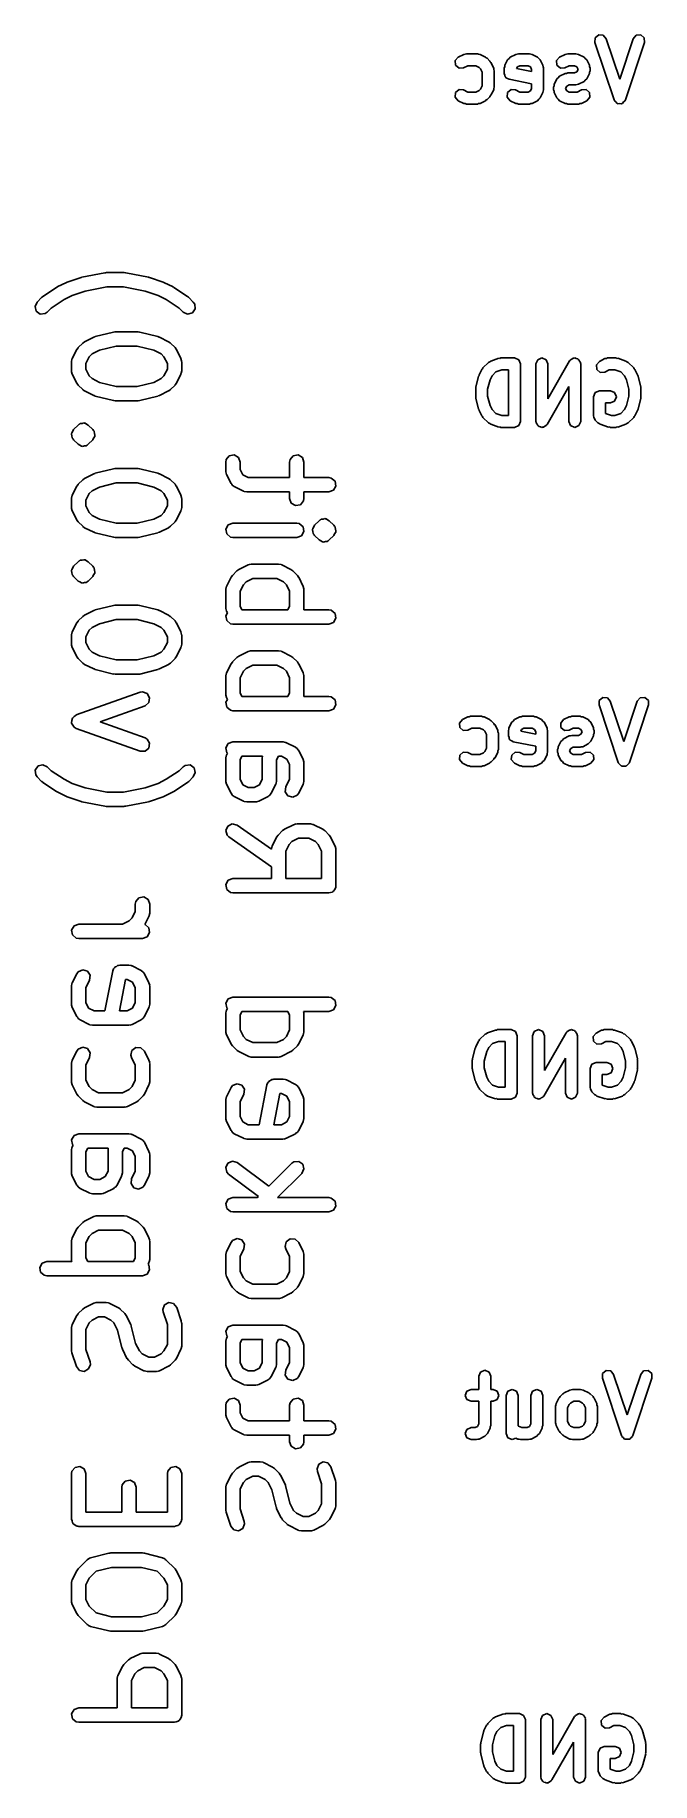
# Model space of a CAD drawing. Extents: x 83.8 to 114.9, y -110.1 to -91.
# Drawn here: x 108.48 to 114.92, y -109.23 to -90.96 of the extents above.
import ezdxf

# ---------------------------------------------------------------- set-up
doc = ezdxf.new("R2010")
doc.units = 0
doc.layers.add('BLACK', color=7, linetype='CONTINUOUS')

msp = doc.modelspace()

# ---------------------------------------------------------------- linework, layer by layer
at = {"layer": 'BLACK', "linetype": 'CONTINUOUS'}
for p, q in [((114.331, -90.9898), (114.368, -90.9584)), ((114.368, -90.9584), (114.415, -90.9618)), ((114.415, -90.9618), (114.447, -90.998)), ((114.728, -90.998), (114.759, -90.9618)), ((114.759, -90.9618), (114.807, -90.9584)), ((114.807, -90.9584), (114.843, -90.9898)), ((112.974, -91.1608), (112.987, -91.1552)), ((112.987, -91.1552), (113.102, -91.1552)), ((113.102, -91.1552), (113.115, -91.1608)), ((113.517, -91.1608), (113.53, -91.1552)), ((113.53, -91.1552), (113.644, -91.1552)), ((113.644, -91.1552), (113.658, -91.1608)), ((114.031, -91.1608), (114.044, -91.1552)), ((114.044, -91.1552), (114.13, -91.1552)), ((114.13, -91.1552), (114.144, -91.1608)), ((114.328, -91.0375), (114.331, -90.9898)), ((114.528, -91.6375), (114.328, -91.0375)), ((114.447, -90.998), (114.587, -91.4201)), ((114.587, -91.4201), (114.728, -90.998)), ((114.847, -91.0375), (114.647, -91.6375)), ((114.843, -90.9898), (114.847, -91.0375)), ((112.871, -91.2265), (112.902, -91.1904)), ((112.874, -91.2743), (112.871, -91.2265)), ((112.91, -91.3056), (112.874, -91.2743)), ((112.902, -91.1904), (112.959, -91.1618)), ((112.958, -91.3022), (112.91, -91.3056)), ((113.002, -91.2802), (112.958, -91.3022)), ((112.959, -91.1618), (112.974, -91.1608)), ((113.087, -91.2802), (113.002, -91.2802)), ((113.122, -91.2977), (113.087, -91.2802)), ((113.115, -91.1608), (113.13, -91.1618)), ((113.136, -91.3119), (113.122, -91.2977)), ((113.13, -91.1618), (113.187, -91.1904)), ((113.153, -91.3468), (113.136, -91.3119)), ((113.187, -91.1904), (113.193, -91.1982)), ((113.193, -91.1982), (113.203, -91.2021)), ((113.203, -91.2021), (113.232, -91.2307)), ((113.232, -91.2307), (113.235, -91.2402)), ((113.235, -91.2402), (113.243, -91.2469)), ((113.243, -91.2469), (113.272, -91.3041)), ((113.272, -91.3041), (113.273, -91.3186)), ((113.273, -91.3186), (113.278, -91.332)), ((113.278, -91.332), (113.278, -91.5035)), ((113.382, -91.3034), (113.388, -91.29)), ((113.382, -91.3606), (113.382, -91.3034)), ((113.388, -91.29), (113.389, -91.2755)), ((113.389, -91.2755), (113.417, -91.2184)), ((113.417, -91.2184), (113.432, -91.2054)), ((113.432, -91.2054), (113.445, -91.1904)), ((113.445, -91.1904), (113.502, -91.1618)), ((113.502, -91.1618), (113.517, -91.1608)), ((113.52, -91.2929), (113.511, -91.3102)), ((113.511, -91.3102), (113.668, -91.3415)), ((113.545, -91.2802), (113.52, -91.2929)), ((113.63, -91.2802), (113.545, -91.2802)), ((113.655, -91.2929), (113.63, -91.2802)), ((113.668, -91.3182), (113.655, -91.2929)), ((113.658, -91.1608), (113.672, -91.1618)), ((113.668, -91.3415), (113.668, -91.3182)), ((113.672, -91.1618), (113.73, -91.1904)), ((113.73, -91.1904), (113.743, -91.2054)), ((113.743, -91.2054), (113.758, -91.2184)), ((113.758, -91.2184), (113.786, -91.2755)), ((113.786, -91.2755), (113.787, -91.29)), ((113.787, -91.29), (113.793, -91.3034)), ((113.793, -91.3034), (113.793, -91.532)), ((113.928, -91.2265), (113.959, -91.1904)), ((113.931, -91.2743), (113.928, -91.2265)), ((113.968, -91.3056), (113.931, -91.2743)), ((113.959, -91.1904), (114.017, -91.1618)), ((114.015, -91.3022), (113.968, -91.3056)), ((114.059, -91.2802), (114.015, -91.3022)), ((114.017, -91.1618), (114.031, -91.1608)), ((114.115, -91.2802), (114.059, -91.2802)), ((114.141, -91.2929), (114.115, -91.2802)), ((114.153, -91.3177), (114.141, -91.2929)), ((114.141, -91.3426), (114.153, -91.3177)), ((114.144, -91.1608), (114.158, -91.1618)), ((114.158, -91.1618), (114.215, -91.1904)), ((114.215, -91.1904), (114.228, -91.2054)), ((114.228, -91.2054), (114.243, -91.2184)), ((114.243, -91.2184), (114.272, -91.2755)), ((114.272, -91.2755), (114.273, -91.29)), ((114.273, -91.29), (114.278, -91.3034)), ((114.278, -91.332), (114.273, -91.3455)), ((114.278, -91.3034), (114.278, -91.332)), ((113.136, -91.5236), (113.153, -91.4887)), ((113.153, -91.4887), (113.153, -91.3468)), ((113.273, -91.5169), (113.272, -91.5314)), ((113.278, -91.5035), (113.273, -91.5169)), ((113.389, -91.3774), (113.382, -91.3606)), ((113.392, -91.3953), (113.389, -91.3774)), ((113.398, -91.3988), (113.392, -91.3953)), ((113.4, -91.4048), (113.398, -91.3988)), ((113.417, -91.4118), (113.4, -91.4048)), ((113.432, -91.4219), (113.417, -91.4118)), ((113.668, -91.469), (113.432, -91.4219)), ((113.655, -91.5426), (113.668, -91.5173)), ((113.668, -91.5173), (113.668, -91.469)), ((113.896, -91.5035), (113.902, -91.49)), ((113.896, -91.532), (113.896, -91.5035)), ((113.902, -91.49), (113.903, -91.4755)), ((113.903, -91.4755), (113.931, -91.4184)), ((113.931, -91.4184), (113.946, -91.4054)), ((113.946, -91.4054), (113.959, -91.3904)), ((113.959, -91.3904), (114.017, -91.3618)), ((114.017, -91.3618), (114.031, -91.3608)), ((114.034, -91.4929), (114.021, -91.5177)), ((114.021, -91.5177), (114.034, -91.5426)), ((114.031, -91.3608), (114.044, -91.3552)), ((114.059, -91.4802), (114.034, -91.4929)), ((114.044, -91.3552), (114.115, -91.3552)), ((114.13, -91.4802), (114.059, -91.4802)), ((114.115, -91.3552), (114.141, -91.3426)), ((114.144, -91.4747), (114.13, -91.4802)), ((114.158, -91.4736), (114.144, -91.4747)), ((114.215, -91.4451), (114.158, -91.4736)), ((114.228, -91.4301), (114.215, -91.4451)), ((114.243, -91.4171), (114.228, -91.4301)), ((114.272, -91.36), (114.243, -91.4171)), ((114.273, -91.3455), (114.272, -91.36)), ((112.871, -91.6089), (112.874, -91.5612)), ((112.902, -91.6451), (112.871, -91.6089)), ((112.874, -91.5612), (112.91, -91.5299)), ((112.959, -91.6736), (112.902, -91.6451)), ((112.91, -91.5299), (112.958, -91.5333)), ((112.958, -91.5333), (113.002, -91.5552)), ((112.974, -91.6747), (112.959, -91.6736)), ((112.987, -91.6802), (112.974, -91.6747)), ((113.102, -91.6802), (112.987, -91.6802)), ((113.002, -91.5552), (113.087, -91.5552)), ((113.087, -91.5552), (113.122, -91.5378)), ((113.115, -91.6747), (113.102, -91.6802)), ((113.13, -91.6736), (113.115, -91.6747)), ((113.122, -91.5378), (113.136, -91.5236)), ((113.187, -91.6451), (113.13, -91.6736)), ((113.193, -91.6373), (113.187, -91.6451)), ((113.203, -91.6334), (113.193, -91.6373)), ((113.232, -91.6048), (113.203, -91.6334)), ((113.235, -91.5953), (113.232, -91.6048)), ((113.243, -91.5885), (113.235, -91.5953)), ((113.272, -91.5314), (113.243, -91.5885)), ((113.414, -91.6089), (113.417, -91.5612)), ((113.445, -91.6451), (113.414, -91.6089)), ((113.417, -91.5612), (113.453, -91.5299)), ((113.502, -91.6736), (113.445, -91.6451)), ((113.453, -91.5299), (113.501, -91.5333)), ((113.501, -91.5333), (113.545, -91.5552)), ((113.517, -91.6747), (113.502, -91.6736)), ((113.53, -91.6802), (113.517, -91.6747)), ((113.644, -91.6802), (113.53, -91.6802)), ((113.545, -91.5552), (113.63, -91.5552)), ((113.63, -91.5552), (113.655, -91.5426)), ((113.658, -91.6747), (113.644, -91.6802)), ((113.672, -91.6736), (113.658, -91.6747)), ((113.73, -91.6451), (113.672, -91.6736)), ((113.743, -91.6301), (113.73, -91.6451)), ((113.758, -91.6171), (113.743, -91.6301)), ((113.786, -91.56), (113.758, -91.6171)), ((113.787, -91.5455), (113.786, -91.56)), ((113.793, -91.532), (113.787, -91.5455)), ((113.902, -91.5455), (113.896, -91.532)), ((113.903, -91.56), (113.902, -91.5455)), ((113.931, -91.6171), (113.903, -91.56)), ((113.946, -91.6301), (113.931, -91.6171)), ((113.959, -91.6451), (113.946, -91.6301)), ((114.017, -91.6736), (113.959, -91.6451)), ((114.031, -91.6747), (114.017, -91.6736)), ((114.044, -91.6802), (114.031, -91.6747)), ((114.034, -91.5426), (114.059, -91.5552)), ((114.159, -91.6802), (114.044, -91.6802)), ((114.059, -91.5552), (114.144, -91.5552)), ((114.144, -91.5552), (114.188, -91.5333)), ((114.172, -91.6747), (114.159, -91.6802)), ((114.187, -91.6736), (114.172, -91.6747)), ((114.244, -91.6451), (114.187, -91.6736)), ((114.188, -91.5333), (114.236, -91.5299)), ((114.236, -91.5299), (114.272, -91.5612)), ((114.275, -91.6089), (114.244, -91.6451)), ((114.272, -91.5612), (114.275, -91.6089)), ((114.531, -91.641), (114.528, -91.6375)), ((114.531, -91.6457), (114.531, -91.641)), ((114.546, -91.6587), (114.531, -91.6457)), ((114.559, -91.6736), (114.546, -91.6587)), ((114.564, -91.674), (114.559, -91.6736)), ((114.568, -91.677), (114.564, -91.674)), ((114.587, -91.6756), (114.568, -91.677)), ((114.607, -91.677), (114.587, -91.6756)), ((114.611, -91.674), (114.607, -91.677)), ((114.615, -91.6736), (114.611, -91.674)), ((114.628, -91.6587), (114.615, -91.6736)), ((114.643, -91.6457), (114.628, -91.6587)), ((114.644, -91.641), (114.643, -91.6457)), ((114.647, -91.6375), (114.644, -91.641)), ((108.822, -93.5405), (108.965, -93.4929)), ((108.965, -93.4929), (108.971, -93.4919)), ((108.971, -93.4919), (108.974, -93.4905)), ((108.974, -93.4905), (109.212, -93.4429)), ((109.212, -93.4429), (109.223, -93.4426)), ((109.223, -93.4426), (109.226, -93.4414)), ((109.226, -93.4414), (109.417, -93.4414)), ((109.417, -93.4414), (109.428, -93.4434)), ((109.428, -93.4434), (109.432, -93.4429)), ((109.432, -93.4429), (109.67, -93.4905)), ((109.67, -93.4905), (109.676, -93.4929)), ((109.676, -93.4929), (109.679, -93.4929)), ((109.679, -93.4929), (109.822, -93.5405)), ((108.507, -93.7491), (108.554, -93.7015)), ((108.554, -93.7015), (108.564, -93.6949)), ((108.564, -93.6949), (108.566, -93.6921)), ((108.566, -93.6921), (108.709, -93.5969)), ((108.709, -93.5969), (108.715, -93.5941)), ((108.715, -93.5941), (108.717, -93.5922)), ((108.717, -93.5922), (108.812, -93.5446)), ((108.874, -93.6811), (108.788, -93.7243)), ((108.812, -93.5446), (108.819, -93.5423)), ((108.819, -93.5423), (108.822, -93.5405)), ((109.008, -93.6367), (108.874, -93.6811)), ((109.234, -93.5914), (109.008, -93.6367)), ((109.409, -93.5914), (109.234, -93.5914)), ((109.636, -93.6367), (109.409, -93.5914)), ((109.769, -93.6811), (109.636, -93.6367)), ((109.855, -93.7243), (109.769, -93.6811)), ((109.822, -93.5405), (109.828, -93.5442)), ((109.828, -93.5442), (109.831, -93.5446)), ((109.831, -93.5446), (109.927, -93.5922)), ((109.927, -93.5922), (109.932, -93.5962)), ((109.932, -93.5962), (109.935, -93.5969)), ((109.935, -93.5969), (110.078, -93.6921)), ((110.078, -93.6921), (110.086, -93.7)), ((110.086, -93.7), (110.089, -93.7015)), ((110.089, -93.7015), (110.137, -93.7491)), ((108.485, -93.7956), (108.507, -93.7491)), ((108.498, -93.8451), (108.485, -93.7956)), ((108.54, -93.8746), (108.498, -93.8451)), ((108.591, -93.8701), (108.54, -93.8746)), ((108.613, -93.8552), (108.591, -93.8701)), ((108.655, -93.8128), (108.613, -93.8552)), ((108.788, -93.7243), (108.655, -93.8128)), ((109.988, -93.8128), (109.855, -93.7243)), ((110.031, -93.8552), (109.988, -93.8128)), ((110.077, -93.8768), (110.031, -93.8552)), ((110.127, -93.8636), (110.077, -93.8768)), ((110.156, -93.8215), (110.127, -93.8636)), ((110.137, -93.7491), (110.152, -93.7704)), ((110.152, -93.7704), (110.156, -93.8215)), ((109.113, -94.1103), (109.303, -94.0627)), ((109.303, -94.0627), (109.318, -94.0616)), ((109.318, -94.0616), (109.322, -94.0605)), ((109.322, -94.0605), (109.56, -94.0605)), ((109.56, -94.0605), (109.574, -94.063)), ((109.574, -94.063), (109.578, -94.0627)), ((109.578, -94.0627), (109.768, -94.1103)), ((108.874, -94.34), (108.921, -94.2448)), ((108.921, -94.2448), (108.935, -94.2268)), ((108.935, -94.2253), (108.983, -94.1777)), ((108.935, -94.2268), (108.935, -94.2253)), ((108.983, -94.1777), (109.001, -94.1648)), ((109.001, -94.1648), (109.002, -94.1636)), ((109.002, -94.1636), (109.098, -94.116)), ((109.157, -94.2538), (109.08, -94.2923)), ((109.098, -94.116), (109.11, -94.1123)), ((109.11, -94.1123), (109.113, -94.1103)), ((109.331, -94.2105), (109.157, -94.2538)), ((109.551, -94.2105), (109.331, -94.2105)), ((109.724, -94.2538), (109.551, -94.2105)), ((109.801, -94.2923), (109.724, -94.2538)), ((109.768, -94.1103), (109.78, -94.1156)), ((109.78, -94.1156), (109.784, -94.116)), ((109.784, -94.116), (109.879, -94.1636)), ((109.879, -94.1636), (109.897, -94.177)), ((109.897, -94.177), (109.899, -94.1777)), ((109.899, -94.1777), (109.946, -94.2253)), ((109.946, -94.2253), (109.959, -94.2436)), ((109.959, -94.2436), (109.96, -94.2448)), ((109.96, -94.2448), (110.008, -94.34)), ((108.866, -94.3735), (108.87, -94.3479)), ((108.866, -94.4688), (108.866, -94.3735)), ((108.87, -94.3479), (108.873, -94.3445)), ((108.873, -94.3445), (108.874, -94.34)), ((109.05, -94.3227), (109.016, -94.3913)), ((109.016, -94.3913), (109.016, -94.4511)), ((109.08, -94.2923), (109.05, -94.3227)), ((109.831, -94.3227), (109.801, -94.2923)), ((109.866, -94.3913), (109.831, -94.3227)), ((109.866, -94.4511), (109.866, -94.3913)), ((110.008, -94.34), (110.015, -94.365)), ((110.015, -94.365), (110.014, -94.3693)), ((110.014, -94.3693), (110.016, -94.3735)), ((110.016, -94.3735), (110.016, -94.4688)), ((113.156, -94.4475), (113.16, -94.438)), ((113.16, -94.438), (113.217, -94.3809)), ((113.217, -94.3809), (113.23, -94.3753)), ((113.23, -94.3753), (113.241, -94.3658)), ((113.241, -94.3658), (113.327, -94.3372)), ((113.327, -94.3372), (113.337, -94.3379)), ((113.337, -94.3379), (113.347, -94.334)), ((113.347, -94.334), (113.49, -94.334)), ((113.49, -94.334), (113.534, -94.3523)), ((113.534, -94.3523), (113.552, -94.3965)), ((113.552, -94.3965), (113.552, -94.9965)), ((113.713, -94.3965), (113.731, -94.3523)), ((113.713, -94.9965), (113.713, -94.3965)), ((113.731, -94.3523), (113.775, -94.334)), ((113.775, -94.334), (113.819, -94.3523)), ((113.819, -94.3523), (113.838, -94.3965)), ((113.838, -94.7612), (114.064, -94.3655)), ((113.838, -94.3965), (113.838, -94.7612)), ((114.064, -94.3655), (114.071, -94.3602)), ((114.071, -94.3602), (114.074, -94.3523)), ((114.074, -94.3523), (114.089, -94.3461)), ((114.089, -94.3461), (114.102, -94.3362)), ((114.102, -94.3362), (114.11, -94.3373)), ((114.11, -94.3373), (114.118, -94.334)), ((114.118, -94.334), (114.133, -94.3402)), ((114.133, -94.3402), (114.149, -94.3422)), ((114.149, -94.3422), (114.154, -94.349)), ((114.154, -94.349), (114.162, -94.3523)), ((114.162, -94.3523), (114.169, -94.3673)), ((114.169, -94.3673), (114.178, -94.3801)), ((114.178, -94.3801), (114.177, -94.3886)), ((114.177, -94.3886), (114.181, -94.3965)), ((114.181, -94.3965), (114.181, -94.9965)), ((114.345, -94.4053), (114.376, -94.3692)), ((114.348, -94.453), (114.345, -94.4053)), ((114.376, -94.3692), (114.433, -94.3406)), ((114.433, -94.3406), (114.448, -94.3396)), ((114.448, -94.3396), (114.461, -94.334)), ((114.461, -94.334), (114.547, -94.334)), ((114.547, -94.334), (114.556, -94.3379)), ((114.556, -94.3379), (114.566, -94.3372)), ((114.566, -94.3372), (114.652, -94.3658)), ((114.652, -94.3658), (114.663, -94.3753)), ((114.663, -94.3753), (114.677, -94.3809)), ((114.677, -94.3809), (114.734, -94.438)), ((114.734, -94.438), (114.738, -94.4475)), ((108.867, -94.473), (108.866, -94.4688)), ((108.866, -94.4774), (108.867, -94.473)), ((108.874, -94.5023), (108.866, -94.4774)), ((108.921, -94.5976), (108.874, -94.5023)), ((108.922, -94.5987), (108.921, -94.5976)), ((108.935, -94.6171), (108.922, -94.5987)), ((108.983, -94.6647), (108.935, -94.6171)), ((109.016, -94.4511), (109.05, -94.5196)), ((109.05, -94.5196), (109.08, -94.55)), ((109.08, -94.55), (109.157, -94.5885)), ((109.157, -94.5885), (109.331, -94.6319)), ((109.551, -94.6319), (109.724, -94.5885)), ((109.724, -94.5885), (109.801, -94.55)), ((109.801, -94.55), (109.831, -94.5196)), ((109.831, -94.5196), (109.866, -94.4511)), ((109.946, -94.6171), (109.899, -94.6647)), ((109.947, -94.6156), (109.946, -94.6171)), ((109.96, -94.5976), (109.947, -94.6156)), ((110.008, -94.5023), (109.96, -94.5976)), ((110.011, -94.4944), (110.008, -94.4979)), ((110.008, -94.4979), (110.008, -94.5023)), ((110.016, -94.4688), (110.011, -94.4944)), ((113.086, -94.6385), (113.115, -94.5242)), ((113.115, -94.5242), (113.119, -94.5185)), ((113.119, -94.5114), (113.148, -94.4543)), ((113.119, -94.5185), (113.119, -94.5114)), ((113.148, -94.4543), (113.156, -94.4475)), ((113.234, -94.5612), (113.209, -94.6613)), ((113.255, -94.5192), (113.234, -94.5612)), ((113.295, -94.4797), (113.255, -94.5192)), ((113.357, -94.459), (113.295, -94.4797)), ((113.427, -94.459), (113.357, -94.459)), ((113.427, -94.934), (113.427, -94.459)), ((114.384, -94.4844), (114.348, -94.453)), ((114.432, -94.481), (114.384, -94.4844)), ((114.476, -94.459), (114.432, -94.481)), ((114.537, -94.459), (114.476, -94.459)), ((114.599, -94.4797), (114.537, -94.459)), ((114.638, -94.5192), (114.599, -94.4797)), ((114.659, -94.5612), (114.638, -94.5192)), ((114.684, -94.6613), (114.659, -94.5612)), ((114.738, -94.4475), (114.745, -94.4543)), ((114.745, -94.4543), (114.774, -94.5114)), ((114.774, -94.5114), (114.775, -94.5185)), ((114.775, -94.5185), (114.779, -94.5242)), ((114.779, -94.5242), (114.807, -94.6385)), ((108.984, -94.6654), (108.983, -94.6647)), ((109.002, -94.6787), (108.984, -94.6654)), ((109.098, -94.7263), (109.002, -94.6787)), ((109.101, -94.7267), (109.098, -94.7263)), ((109.113, -94.732), (109.101, -94.7267)), ((109.303, -94.7796), (109.113, -94.732)), ((109.307, -94.7793), (109.303, -94.7796)), ((109.322, -94.7819), (109.307, -94.7793)), ((109.56, -94.7819), (109.322, -94.7819)), ((109.331, -94.6319), (109.551, -94.6319)), ((109.563, -94.7807), (109.56, -94.7819)), ((109.578, -94.7796), (109.563, -94.7807)), ((109.768, -94.732), (109.578, -94.7796)), ((109.771, -94.73), (109.768, -94.732)), ((109.784, -94.7263), (109.771, -94.73)), ((109.879, -94.6787), (109.784, -94.7263)), ((109.88, -94.6775), (109.879, -94.6787)), ((109.899, -94.6647), (109.88, -94.6775)), ((113.084, -94.6536), (113.087, -94.6463)), ((113.084, -94.7394), (113.084, -94.6536)), ((113.087, -94.7467), (113.084, -94.7394)), ((113.087, -94.6463), (113.086, -94.6385)), ((113.086, -94.7545), (113.087, -94.7467)), ((113.115, -94.8688), (113.086, -94.7545)), ((113.209, -94.6613), (113.209, -94.7317)), ((113.209, -94.7317), (113.234, -94.8318)), ((114.056, -94.6318), (113.83, -95.0275)), ((114.056, -94.9965), (114.056, -94.6318)), ((114.313, -94.7394), (114.331, -94.6952)), ((114.313, -94.9394), (114.313, -94.7394)), ((114.331, -94.6952), (114.375, -94.6769)), ((114.375, -94.6769), (114.49, -94.6769)), ((114.49, -94.8019), (114.438, -94.8019)), ((114.438, -94.8019), (114.438, -94.9134)), ((114.49, -94.6769), (114.534, -94.6952)), ((114.534, -94.7836), (114.49, -94.8019)), ((114.534, -94.6952), (114.552, -94.7394)), ((114.552, -94.7394), (114.534, -94.7836)), ((114.659, -94.8318), (114.684, -94.7317)), ((114.684, -94.7317), (114.684, -94.6613)), ((114.807, -94.7545), (114.779, -94.8688)), ((114.807, -94.6385), (114.806, -94.6463)), ((114.806, -94.6463), (114.809, -94.6536)), ((114.809, -94.7394), (114.806, -94.7467)), ((114.806, -94.7467), (114.807, -94.7545)), ((114.809, -94.6536), (114.809, -94.7394)), ((113.119, -94.8745), (113.115, -94.8688)), ((113.119, -94.8816), (113.119, -94.8745)), ((113.148, -94.9387), (113.119, -94.8816)), ((113.156, -94.9455), (113.148, -94.9387)), ((113.16, -94.955), (113.156, -94.9455)), ((113.217, -95.0121), (113.16, -94.955)), ((113.234, -94.8318), (113.255, -94.8738)), ((113.255, -94.8738), (113.295, -94.9133)), ((113.295, -94.9133), (113.357, -94.934)), ((113.357, -94.934), (113.427, -94.934)), ((114.318, -94.9523), (114.313, -94.9394)), ((114.331, -94.9836), (114.318, -94.9523)), ((114.36, -95.0121), (114.331, -94.9836)), ((114.438, -94.9134), (114.5, -94.934)), ((114.5, -94.934), (114.537, -94.934)), ((114.537, -94.934), (114.599, -94.9133)), ((114.599, -94.9133), (114.638, -94.8738)), ((114.638, -94.8738), (114.659, -94.8318)), ((114.734, -94.955), (114.677, -95.0121)), ((114.738, -94.9455), (114.734, -94.955)), ((114.745, -94.9387), (114.738, -94.9455)), ((114.774, -94.8816), (114.745, -94.9387)), ((114.775, -94.8745), (114.774, -94.8816)), ((114.779, -94.8688), (114.775, -94.8745)), ((108.866, -95.1289), (108.867, -95.1258)), ((108.871, -95.1477), (108.866, -95.1289)), ((108.867, -95.1224), (108.869, -95.1195)), ((108.867, -95.1258), (108.867, -95.1224)), ((108.868, -95.116), (108.879, -95.1001)), ((108.869, -95.1195), (108.868, -95.116)), ((108.873, -95.1671), (108.871, -95.1477)), ((108.875, -95.171), (108.873, -95.1671)), ((108.876, -95.173), (108.875, -95.171)), ((108.878, -95.1751), (108.876, -95.173)), ((108.879, -95.1001), (108.888, -95.0824)), ((108.888, -95.0824), (108.935, -95.0348)), ((108.935, -95.0348), (108.943, -95.0291)), ((108.943, -95.0291), (108.945, -95.0264)), ((108.945, -95.0264), (108.949, -95.0255)), ((108.949, -95.0255), (108.957, -95.0199)), ((108.957, -95.0199), (108.976, -95.0182)), ((108.976, -95.0182), (108.995, -95.0131)), ((108.995, -95.0131), (109.001, -95.016)), ((109.001, -95.016), (109.008, -95.0154)), ((109.008, -95.0154), (109.024, -95.0266)), ((109.024, -95.0266), (109.041, -95.0348)), ((109.041, -95.0348), (109.089, -95.0824)), ((109.089, -95.0824), (109.095, -95.0905)), ((109.097, -95.1708), (109.089, -95.1885)), ((109.095, -95.0905), (109.097, -95.0924)), ((109.097, -95.0924), (109.098, -95.0957)), ((109.108, -95.1549), (109.097, -95.1708)), ((109.098, -95.0957), (109.098, -95.0958)), ((109.098, -95.0958), (109.101, -95.098)), ((109.101, -95.098), (109.101, -95.0999)), ((109.101, -95.0999), (109.104, -95.1038)), ((109.104, -95.1038), (109.106, -95.1232)), ((109.106, -95.1232), (109.111, -95.142)), ((109.11, -95.1485), (109.108, -95.1514)), ((109.108, -95.1514), (109.108, -95.1549)), ((109.111, -95.142), (109.109, -95.1451)), ((109.109, -95.1451), (109.11, -95.1485)), ((113.23, -95.0177), (113.217, -95.0121)), ((113.241, -95.0272), (113.23, -95.0177)), ((113.327, -95.0558), (113.241, -95.0272)), ((113.337, -95.0551), (113.327, -95.0558)), ((113.347, -95.059), (113.337, -95.0551)), ((113.49, -95.059), (113.347, -95.059)), ((113.534, -95.0407), (113.49, -95.059)), ((113.552, -94.9965), (113.534, -95.0407)), ((113.716, -95.0044), (113.713, -94.9965)), ((113.715, -95.0129), (113.716, -95.0044)), ((113.725, -95.0257), (113.715, -95.0129)), ((113.731, -95.0407), (113.725, -95.0257)), ((113.739, -95.044), (113.731, -95.0407)), ((113.744, -95.0508), (113.739, -95.044)), ((113.76, -95.0528), (113.744, -95.0508)), ((113.775, -95.059), (113.76, -95.0528)), ((113.783, -95.0557), (113.775, -95.059)), ((113.792, -95.0568), (113.783, -95.0557)), ((113.804, -95.0469), (113.792, -95.0568)), ((113.819, -95.0407), (113.804, -95.0469)), ((113.823, -95.0328), (113.819, -95.0407)), ((113.83, -95.0275), (113.823, -95.0328)), ((114.074, -95.0407), (114.056, -94.9965)), ((114.118, -95.059), (114.074, -95.0407)), ((114.162, -95.0407), (114.118, -95.059)), ((114.181, -94.9965), (114.162, -95.0407)), ((114.373, -95.0177), (114.36, -95.0121)), ((114.384, -95.0272), (114.373, -95.0177)), ((114.47, -95.0558), (114.384, -95.0272)), ((114.48, -95.0551), (114.47, -95.0558)), ((114.49, -95.059), (114.48, -95.0551)), ((114.547, -95.059), (114.49, -95.059)), ((114.556, -95.0551), (114.547, -95.059)), ((114.566, -95.0558), (114.556, -95.0551)), ((114.652, -95.0272), (114.566, -95.0558)), ((114.663, -95.0177), (114.652, -95.0272)), ((114.677, -95.0121), (114.663, -95.0177)), ((108.878, -95.1752), (108.878, -95.1751)), ((108.879, -95.1785), (108.878, -95.1752)), ((108.882, -95.1804), (108.879, -95.1785)), ((108.888, -95.1885), (108.882, -95.1804)), ((108.935, -95.2361), (108.888, -95.1885)), ((108.953, -95.2443), (108.935, -95.2361)), ((108.969, -95.2555), (108.953, -95.2443)), ((108.976, -95.2549), (108.969, -95.2555)), ((108.982, -95.2578), (108.976, -95.2549)), ((109.001, -95.2527), (108.982, -95.2578)), ((109.02, -95.251), (109.001, -95.2527)), ((109.028, -95.2454), (109.02, -95.251)), ((109.031, -95.2445), (109.028, -95.2454)), ((109.033, -95.2418), (109.031, -95.2445)), ((109.041, -95.2361), (109.033, -95.2418)), ((109.089, -95.1885), (109.041, -95.2361)), ((110.48, -95.3955), (110.513, -95.3562)), ((110.513, -95.3562), (110.564, -95.3473)), ((110.564, -95.3473), (110.608, -95.373)), ((111.147, -95.3955), (111.18, -95.3562)), ((111.18, -95.3562), (111.23, -95.3473)), ((111.23, -95.3473), (111.275, -95.373)), ((109.11, -95.5409), (109.113, -95.5389)), ((109.113, -95.5389), (109.303, -95.4913)), ((109.303, -95.4913), (109.318, -95.4902)), ((109.318, -95.4902), (109.322, -95.489)), ((109.322, -95.489), (109.56, -95.489)), ((109.56, -95.489), (109.574, -95.4916)), ((109.574, -95.4916), (109.578, -95.4913)), ((109.578, -95.4913), (109.768, -95.5389)), ((109.768, -95.5389), (109.78, -95.5442)), ((110.476, -95.4212), (110.48, -95.3955)), ((110.476, -95.5164), (110.476, -95.4212)), ((110.477, -95.5206), (110.476, -95.5164)), ((110.476, -95.525), (110.477, -95.5206)), ((110.484, -95.5499), (110.476, -95.525)), ((110.608, -95.373), (110.626, -95.4212)), ((110.626, -95.4212), (110.626, -95.4987)), ((110.626, -95.4987), (110.654, -95.5557)), ((111.142, -95.4212), (111.147, -95.3955)), ((111.142, -95.5843), (111.142, -95.4212)), ((111.275, -95.373), (111.292, -95.4212)), ((111.292, -95.4212), (111.292, -95.5843)), ((108.874, -95.7686), (108.921, -95.6733)), ((108.921, -95.6733), (108.935, -95.6553)), ((108.935, -95.6538), (108.983, -95.6062)), ((108.935, -95.6553), (108.935, -95.6538)), ((108.983, -95.6062), (109.001, -95.5934)), ((109.001, -95.5934), (109.002, -95.5922)), ((109.002, -95.5922), (109.098, -95.5446)), ((109.08, -95.7209), (109.05, -95.7513)), ((109.157, -95.6824), (109.08, -95.7209)), ((109.098, -95.5446), (109.11, -95.5409)), ((109.331, -95.639), (109.157, -95.6824)), ((109.551, -95.639), (109.331, -95.639)), ((109.724, -95.6824), (109.551, -95.639)), ((109.801, -95.7209), (109.724, -95.6824)), ((109.78, -95.5442), (109.784, -95.5446)), ((109.784, -95.5446), (109.879, -95.5922)), ((109.831, -95.7513), (109.801, -95.7209)), ((109.879, -95.5922), (109.897, -95.6055)), ((109.897, -95.6055), (109.899, -95.6062)), ((109.899, -95.6062), (109.946, -95.6538)), ((109.946, -95.6538), (109.959, -95.6722)), ((109.959, -95.6722), (109.96, -95.6733)), ((109.96, -95.6733), (110.008, -95.7686)), ((110.531, -95.6452), (110.484, -95.5499)), ((110.539, -95.6529), (110.531, -95.6452)), ((110.544, -95.6632), (110.539, -95.6529)), ((110.565, -95.6787), (110.544, -95.6632)), ((110.66, -95.7263), (110.565, -95.6787)), ((110.654, -95.5557), (110.711, -95.5843)), ((110.711, -95.5843), (111.142, -95.5843)), ((111.292, -95.5843), (111.551, -95.5843)), ((111.551, -95.5843), (111.576, -95.5888)), ((111.599, -95.7167), (111.551, -95.7343)), ((111.576, -95.5888), (111.616, -95.6218)), ((111.625, -95.6723), (111.599, -95.7167)), ((111.616, -95.6218), (111.625, -95.6723)), ((108.866, -95.8021), (108.87, -95.7765)), ((108.866, -95.8974), (108.866, -95.8021)), ((108.867, -95.9016), (108.866, -95.8974)), ((108.866, -95.9059), (108.867, -95.9016)), ((108.87, -95.7765), (108.873, -95.773)), ((108.873, -95.773), (108.874, -95.7686)), ((109.05, -95.7513), (109.016, -95.8198)), ((109.016, -95.8198), (109.016, -95.8797)), ((109.016, -95.8797), (109.05, -95.9482)), ((109.866, -95.8198), (109.831, -95.7513)), ((109.831, -95.9482), (109.866, -95.8797)), ((109.866, -95.8797), (109.866, -95.8198)), ((110.008, -95.7686), (110.015, -95.7935)), ((110.016, -95.8974), (110.011, -95.923)), ((110.015, -95.7935), (110.014, -95.7979)), ((110.014, -95.7979), (110.016, -95.8021)), ((110.016, -95.8021), (110.016, -95.8974)), ((110.664, -95.7269), (110.66, -95.7263)), ((110.668, -95.7297), (110.664, -95.7269)), ((110.694, -95.7343), (110.668, -95.7297)), ((111.142, -95.7343), (110.694, -95.7343)), ((111.142, -95.8021), (111.142, -95.7343)), ((111.16, -95.8503), (111.142, -95.8021)), ((111.204, -95.876), (111.16, -95.8503)), ((111.255, -95.8671), (111.204, -95.876)), ((111.288, -95.8278), (111.255, -95.8671)), ((111.292, -95.8021), (111.288, -95.8278)), ((111.551, -95.7343), (111.292, -95.7343)), ((111.292, -95.7343), (111.292, -95.8021)), ((108.874, -95.9309), (108.866, -95.9059)), ((108.921, -96.0261), (108.874, -95.9309)), ((108.922, -96.0273), (108.921, -96.0261)), ((108.935, -96.0456), (108.922, -96.0273)), ((108.983, -96.0932), (108.935, -96.0456)), ((109.05, -95.9482), (109.08, -95.9786)), ((109.08, -95.9786), (109.157, -96.0171)), ((109.157, -96.0171), (109.331, -96.0605)), ((109.331, -96.0605), (109.551, -96.0605)), ((109.551, -96.0605), (109.724, -96.0171)), ((109.724, -96.0171), (109.801, -95.9786)), ((109.801, -95.9786), (109.831, -95.9482)), ((109.946, -96.0456), (109.899, -96.0932)), ((109.947, -96.0441), (109.946, -96.0456)), ((109.96, -96.0261), (109.947, -96.0441)), ((110.008, -95.9309), (109.96, -96.0261)), ((110.011, -95.923), (110.008, -95.9264)), ((110.008, -95.9264), (110.008, -95.9309)), ((110.477, -96.1224), (110.502, -96.078)), ((110.502, -96.078), (110.551, -96.0605)), ((110.551, -96.0605), (111.217, -96.0605)), ((111.217, -96.0605), (111.243, -96.065)), ((111.243, -96.065), (111.282, -96.098)), ((111.394, -96.1001), (111.402, -96.0824)), ((111.402, -96.0824), (111.45, -96.0348)), ((111.45, -96.0348), (111.458, -96.0291)), ((111.458, -96.0291), (111.46, -96.0264)), ((111.46, -96.0264), (111.463, -96.0255)), ((111.463, -96.0255), (111.471, -96.0199)), ((111.471, -96.0199), (111.491, -96.0182)), ((111.491, -96.0182), (111.51, -96.0131)), ((111.51, -96.0131), (111.516, -96.016)), ((111.516, -96.016), (111.523, -96.0154)), ((111.523, -96.0154), (111.538, -96.0266)), ((111.538, -96.0266), (111.556, -96.0348)), ((111.556, -96.0348), (111.604, -96.0824)), ((111.604, -96.0824), (111.609, -96.0905)), ((108.984, -96.0939), (108.983, -96.0932)), ((109.002, -96.1073), (108.984, -96.0939)), ((109.098, -96.1549), (109.002, -96.1073)), ((109.101, -96.1553), (109.098, -96.1549)), ((109.113, -96.1606), (109.101, -96.1553)), ((109.303, -96.2082), (109.113, -96.1606)), ((109.307, -96.2079), (109.303, -96.2082)), ((109.322, -96.2105), (109.307, -96.2079)), ((109.56, -96.2105), (109.322, -96.2105)), ((109.563, -96.2093), (109.56, -96.2105)), ((109.578, -96.2082), (109.563, -96.2093)), ((109.768, -96.1606), (109.578, -96.2082)), ((109.771, -96.1586), (109.768, -96.1606)), ((109.784, -96.1549), (109.771, -96.1586)), ((109.879, -96.1073), (109.784, -96.1549)), ((109.88, -96.1061), (109.879, -96.1073)), ((109.899, -96.0932), (109.88, -96.1061)), ((110.486, -96.173), (110.477, -96.1224)), ((110.525, -96.2059), (110.486, -96.173)), ((110.551, -96.2105), (110.525, -96.2059)), ((111.217, -96.2105), (110.551, -96.2105)), ((111.266, -96.1929), (111.217, -96.2105)), ((111.291, -96.1485), (111.266, -96.1929)), ((111.282, -96.098), (111.291, -96.1485)), ((111.381, -96.1289), (111.382, -96.1258)), ((111.386, -96.1477), (111.381, -96.1289)), ((111.382, -96.1224), (111.383, -96.1195)), ((111.382, -96.1258), (111.382, -96.1224)), ((111.383, -96.116), (111.394, -96.1001)), ((111.383, -96.1195), (111.383, -96.116)), ((111.387, -96.1671), (111.386, -96.1477)), ((111.39, -96.171), (111.387, -96.1671)), ((111.391, -96.173), (111.39, -96.171)), ((111.393, -96.1751), (111.391, -96.173)), ((111.393, -96.1752), (111.393, -96.1751)), ((111.394, -96.1785), (111.393, -96.1752)), ((111.397, -96.1804), (111.394, -96.1785)), ((111.402, -96.1885), (111.397, -96.1804)), ((111.45, -96.2361), (111.402, -96.1885)), ((111.468, -96.2443), (111.45, -96.2361)), ((111.484, -96.2555), (111.468, -96.2443)), ((111.49, -96.2549), (111.484, -96.2555)), ((111.497, -96.2578), (111.49, -96.2549)), ((111.515, -96.2527), (111.497, -96.2578)), ((111.535, -96.251), (111.515, -96.2527)), ((111.543, -96.2454), (111.535, -96.251)), ((111.546, -96.2445), (111.543, -96.2454)), ((111.548, -96.2418), (111.546, -96.2445)), ((111.556, -96.2361), (111.548, -96.2418)), ((111.604, -96.1885), (111.556, -96.2361)), ((111.612, -96.1708), (111.604, -96.1885)), ((111.609, -96.0905), (111.612, -96.0924)), ((111.612, -96.0924), (111.613, -96.0957)), ((111.623, -96.1549), (111.612, -96.1708)), ((111.613, -96.0957), (111.613, -96.0958)), ((111.613, -96.0958), (111.616, -96.098)), ((111.616, -96.098), (111.616, -96.0999)), ((111.616, -96.0999), (111.619, -96.1038)), ((111.619, -96.1038), (111.62, -96.1232)), ((111.62, -96.1232), (111.625, -96.142)), ((111.625, -96.1485), (111.623, -96.1514)), ((111.623, -96.1514), (111.623, -96.1549)), ((111.625, -96.142), (111.624, -96.1451)), ((111.624, -96.1451), (111.625, -96.1485)), ((108.949, -96.4541), (108.957, -96.4484)), ((108.957, -96.4484), (108.976, -96.4467)), ((108.976, -96.4467), (108.995, -96.4417)), ((108.995, -96.4417), (109.001, -96.4445)), ((109.001, -96.4445), (109.008, -96.444)), ((109.008, -96.444), (109.024, -96.4551)), ((108.866, -96.5575), (108.867, -96.5544)), ((108.871, -96.5763), (108.866, -96.5575)), ((108.867, -96.551), (108.869, -96.548)), ((108.867, -96.5544), (108.867, -96.551)), ((108.868, -96.5446), (108.879, -96.5286)), ((108.869, -96.548), (108.868, -96.5446)), ((108.873, -96.5957), (108.871, -96.5763)), ((108.875, -96.5995), (108.873, -96.5957)), ((108.876, -96.6015), (108.875, -96.5995)), ((108.878, -96.6036), (108.876, -96.6015)), ((108.878, -96.6038), (108.878, -96.6036)), ((108.879, -96.607), (108.878, -96.6038)), ((108.879, -96.5286), (108.888, -96.511)), ((108.882, -96.609), (108.879, -96.607)), ((108.888, -96.6171), (108.882, -96.609)), ((108.888, -96.511), (108.935, -96.4634)), ((108.935, -96.6647), (108.888, -96.6171)), ((108.935, -96.4634), (108.943, -96.4577)), ((108.943, -96.4577), (108.945, -96.455)), ((108.945, -96.455), (108.949, -96.4541)), ((109.024, -96.4551), (109.041, -96.4634)), ((109.041, -96.4634), (109.089, -96.511)), ((109.089, -96.6171), (109.041, -96.6647)), ((109.089, -96.511), (109.095, -96.5191)), ((109.097, -96.5994), (109.089, -96.6171)), ((109.095, -96.5191), (109.097, -96.521)), ((109.097, -96.521), (109.098, -96.5242)), ((109.108, -96.5834), (109.097, -96.5994)), ((109.098, -96.5242), (109.098, -96.5244)), ((109.098, -96.5244), (109.101, -96.5265)), ((109.101, -96.5265), (109.101, -96.5285)), ((109.101, -96.5285), (109.104, -96.5323)), ((109.104, -96.5323), (109.106, -96.5517)), ((109.106, -96.5517), (109.111, -96.5706)), ((109.11, -96.577), (109.108, -96.58)), ((109.108, -96.58), (109.108, -96.5834)), ((109.111, -96.5706), (109.109, -96.5737)), ((109.109, -96.5737), (109.11, -96.577)), ((110.484, -96.721), (110.531, -96.6257)), ((110.531, -96.6257), (110.545, -96.6077)), ((110.545, -96.6062), (110.593, -96.5586)), ((110.545, -96.6077), (110.545, -96.6062)), ((110.593, -96.5586), (110.611, -96.5457)), ((110.611, -96.5457), (110.612, -96.5446)), ((110.612, -96.5446), (110.708, -96.4969)), ((110.708, -96.4969), (110.733, -96.4895)), ((110.733, -96.4895), (110.737, -96.4906)), ((110.737, -96.4906), (110.741, -96.489)), ((110.741, -96.489), (111.027, -96.489)), ((111.027, -96.489), (111.053, -96.4935)), ((111.053, -96.4935), (111.056, -96.4964)), ((111.056, -96.4964), (111.06, -96.4969)), ((111.06, -96.4969), (111.156, -96.5446)), ((111.156, -96.5446), (111.174, -96.5579)), ((111.174, -96.5579), (111.175, -96.5586)), ((111.175, -96.5586), (111.223, -96.6062)), ((111.223, -96.6062), (111.236, -96.6246)), ((111.236, -96.6246), (111.237, -96.6257)), ((111.237, -96.6257), (111.284, -96.721)), ((108.953, -96.6729), (108.935, -96.6647)), ((108.969, -96.6841), (108.953, -96.6729)), ((108.976, -96.6835), (108.969, -96.6841)), ((108.982, -96.6864), (108.976, -96.6835)), ((109.001, -96.6813), (108.982, -96.6864)), ((109.02, -96.6796), (109.001, -96.6813)), ((109.028, -96.6739), (109.02, -96.6796)), ((109.031, -96.6731), (109.028, -96.6739)), ((109.033, -96.6703), (109.031, -96.6731)), ((109.041, -96.6647), (109.033, -96.6703)), ((110.476, -96.7545), (110.48, -96.7288)), ((110.476, -96.945), (110.476, -96.7545)), ((110.48, -96.7288), (110.483, -96.7254)), ((110.483, -96.7254), (110.484, -96.721)), ((110.66, -96.7037), (110.626, -96.7722)), ((110.626, -96.7722), (110.626, -96.9273)), ((110.69, -96.6733), (110.66, -96.7037)), ((110.759, -96.639), (110.69, -96.6733)), ((111.009, -96.639), (110.759, -96.639)), ((111.078, -96.6733), (111.009, -96.639)), ((111.108, -96.7037), (111.078, -96.6733)), ((111.142, -96.7722), (111.108, -96.7037)), ((111.142, -96.9273), (111.142, -96.7722)), ((111.284, -96.721), (111.292, -96.7459)), ((111.292, -96.7459), (111.291, -96.7503)), ((111.291, -96.7503), (111.292, -96.7545)), ((111.292, -96.7545), (111.292, -96.945)), ((109.002, -97.0207), (109.098, -96.9731)), ((109.098, -96.9731), (109.11, -96.9694)), ((109.11, -96.9694), (109.113, -96.9675)), ((109.113, -96.9675), (109.303, -96.9198)), ((109.303, -96.9198), (109.318, -96.9188)), ((109.318, -96.9188), (109.322, -96.9176)), ((109.322, -96.9176), (109.56, -96.9176)), ((109.56, -96.9176), (109.574, -96.9202)), ((109.574, -96.9202), (109.578, -96.9198)), ((109.578, -96.9198), (109.768, -96.9675)), ((109.768, -96.9675), (109.78, -96.9727)), ((109.78, -96.9727), (109.784, -96.9731)), ((109.784, -96.9731), (109.879, -97.0207)), ((110.477, -96.9492), (110.476, -96.945)), ((110.476, -96.9535), (110.477, -96.9492)), ((110.484, -96.9785), (110.476, -96.9535)), ((110.477, -97.0272), (110.494, -96.9983)), ((110.494, -96.9983), (110.484, -96.9785)), ((110.626, -96.9273), (110.645, -96.9652)), ((110.645, -96.9652), (111.123, -96.9652)), ((111.123, -96.9652), (111.142, -96.9273)), ((111.292, -96.945), (111.289, -96.9652)), ((111.289, -96.9652), (111.551, -96.9652)), ((111.551, -96.9652), (111.576, -96.9697)), ((111.576, -96.9697), (111.616, -97.0027)), ((108.874, -97.1971), (108.921, -97.1019)), ((108.921, -97.1019), (108.935, -97.0839)), ((108.935, -97.0824), (108.983, -97.0348)), ((108.935, -97.0839), (108.935, -97.0824)), ((108.983, -97.0348), (109.001, -97.0219)), ((109.001, -97.0219), (109.002, -97.0207)), ((109.05, -97.1799), (109.016, -97.2484)), ((109.08, -97.1495), (109.05, -97.1799)), ((109.157, -97.111), (109.08, -97.1495)), ((109.331, -97.0676), (109.157, -97.111)), ((109.551, -97.0676), (109.331, -97.0676)), ((109.724, -97.111), (109.551, -97.0676)), ((109.801, -97.1495), (109.724, -97.111)), ((109.831, -97.1799), (109.801, -97.1495)), ((109.866, -97.2484), (109.831, -97.1799)), ((109.879, -97.0207), (109.897, -97.0341)), ((109.897, -97.0341), (109.899, -97.0348)), ((109.899, -97.0348), (109.946, -97.0824)), ((109.946, -97.0824), (109.959, -97.1008)), ((109.959, -97.1008), (109.96, -97.1019)), ((109.96, -97.1019), (110.008, -97.1971)), ((110.486, -97.0777), (110.477, -97.0272)), ((110.525, -97.1107), (110.486, -97.0777)), ((110.551, -97.1152), (110.525, -97.1107)), ((111.551, -97.1152), (110.551, -97.1152)), ((111.599, -97.0977), (111.551, -97.1152)), ((111.625, -97.0532), (111.599, -97.0977)), ((111.616, -97.0027), (111.625, -97.0532)), ((108.866, -97.2307), (108.87, -97.205)), ((108.866, -97.3259), (108.866, -97.2307)), ((108.867, -97.3301), (108.866, -97.3259)), ((108.866, -97.3345), (108.867, -97.3301)), ((108.874, -97.3595), (108.866, -97.3345)), ((108.87, -97.205), (108.873, -97.2016)), ((108.873, -97.2016), (108.874, -97.1971)), ((108.921, -97.4547), (108.874, -97.3595)), ((109.016, -97.2484), (109.016, -97.3082)), ((109.016, -97.3082), (109.05, -97.3767)), ((109.831, -97.3767), (109.866, -97.3082)), ((109.866, -97.3082), (109.866, -97.2484)), ((110.008, -97.3595), (109.96, -97.4547)), ((110.008, -97.1971), (110.015, -97.2221)), ((110.011, -97.3516), (110.008, -97.355)), ((110.008, -97.355), (110.008, -97.3595)), ((110.016, -97.3259), (110.011, -97.3516)), ((110.015, -97.2221), (110.014, -97.2265)), ((110.014, -97.2265), (110.016, -97.2307)), ((110.016, -97.2307), (110.016, -97.3259)), ((108.922, -97.4558), (108.921, -97.4547)), ((108.935, -97.4742), (108.922, -97.4558)), ((108.983, -97.5218), (108.935, -97.4742)), ((108.984, -97.5225), (108.983, -97.5218)), ((109.002, -97.5359), (108.984, -97.5225)), ((109.098, -97.5835), (109.002, -97.5359)), ((109.05, -97.3767), (109.08, -97.4071)), ((109.08, -97.4071), (109.157, -97.4456)), ((109.157, -97.4456), (109.331, -97.489)), ((109.331, -97.489), (109.551, -97.489)), ((109.551, -97.489), (109.724, -97.4456)), ((109.724, -97.4456), (109.801, -97.4071)), ((109.879, -97.5359), (109.784, -97.5835)), ((109.801, -97.4071), (109.831, -97.3767)), ((109.88, -97.5347), (109.879, -97.5359)), ((109.899, -97.5218), (109.88, -97.5347)), ((109.946, -97.4742), (109.899, -97.5218)), ((109.947, -97.4727), (109.946, -97.4742)), ((109.96, -97.4547), (109.947, -97.4727)), ((110.484, -97.6257), (110.531, -97.5305)), ((110.531, -97.5305), (110.545, -97.5125)), ((110.545, -97.511), (110.593, -97.4634)), ((110.545, -97.5125), (110.545, -97.511)), ((110.593, -97.4634), (110.611, -97.4505)), ((110.611, -97.4505), (110.612, -97.4493)), ((110.612, -97.4493), (110.708, -97.4017)), ((110.759, -97.5438), (110.69, -97.578)), ((110.708, -97.4017), (110.733, -97.3943)), ((110.733, -97.3943), (110.737, -97.3953)), ((110.737, -97.3953), (110.741, -97.3938)), ((110.741, -97.3938), (111.027, -97.3938)), ((111.009, -97.5438), (110.759, -97.5438)), ((111.078, -97.578), (111.009, -97.5438)), ((111.027, -97.3938), (111.053, -97.3983)), ((111.053, -97.3983), (111.056, -97.4012)), ((111.056, -97.4012), (111.06, -97.4017)), ((111.06, -97.4017), (111.156, -97.4493)), ((111.156, -97.4493), (111.174, -97.4627)), ((111.174, -97.4627), (111.175, -97.4634)), ((111.175, -97.4634), (111.223, -97.511)), ((111.223, -97.511), (111.236, -97.5294)), ((111.236, -97.5294), (111.237, -97.5305)), ((111.237, -97.5305), (111.284, -97.6257)), ((109.101, -97.5839), (109.098, -97.5835)), ((109.113, -97.5892), (109.101, -97.5839)), ((109.303, -97.6368), (109.113, -97.5892)), ((109.307, -97.6364), (109.303, -97.6368)), ((109.322, -97.639), (109.307, -97.6364)), ((109.56, -97.639), (109.322, -97.639)), ((109.563, -97.6378), (109.56, -97.639)), ((109.578, -97.6368), (109.563, -97.6378)), ((109.768, -97.5892), (109.578, -97.6368)), ((109.771, -97.5872), (109.768, -97.5892)), ((109.784, -97.5835), (109.771, -97.5872)), ((110.476, -97.6593), (110.48, -97.6336)), ((110.476, -97.8497), (110.476, -97.6593)), ((110.48, -97.6336), (110.483, -97.6302)), ((110.483, -97.6302), (110.484, -97.6257)), ((110.66, -97.6084), (110.626, -97.677)), ((110.626, -97.677), (110.626, -97.832)), ((110.69, -97.578), (110.66, -97.6084)), ((111.108, -97.6084), (111.078, -97.578)), ((111.142, -97.677), (111.108, -97.6084)), ((111.142, -97.832), (111.142, -97.677)), ((111.284, -97.6257), (111.292, -97.6507)), ((111.292, -97.6507), (111.291, -97.655)), ((111.291, -97.655), (111.292, -97.6593)), ((111.292, -97.6593), (111.292, -97.8497)), ((108.915, -98.0648), (109.582, -97.8267)), ((109.582, -97.8267), (109.608, -97.8224)), ((109.608, -97.8224), (109.656, -97.8402)), ((109.656, -97.8402), (109.681, -97.8848)), ((109.681, -97.8848), (109.672, -97.9352)), ((110.477, -97.854), (110.476, -97.8497)), ((110.476, -97.8583), (110.477, -97.854)), ((110.484, -97.8833), (110.476, -97.8583)), ((110.477, -97.932), (110.494, -97.9031)), ((110.494, -97.9031), (110.484, -97.8833)), ((110.626, -97.832), (110.645, -97.87)), ((110.645, -97.87), (111.123, -97.87)), ((111.123, -97.87), (111.142, -97.832)), ((111.292, -97.8497), (111.289, -97.87)), ((111.289, -97.87), (111.551, -97.87)), ((111.551, -97.87), (111.576, -97.8745)), ((111.576, -97.8745), (111.616, -97.9075)), ((111.616, -97.9075), (111.625, -97.958)), ((114.371, -97.9598), (114.374, -97.9121)), ((114.374, -97.9121), (114.41, -97.8808)), ((114.41, -97.8808), (114.458, -97.8842)), ((114.458, -97.8842), (114.489, -97.9203)), ((114.771, -97.9203), (114.802, -97.8842)), ((114.802, -97.8842), (114.85, -97.8808)), ((114.85, -97.8808), (114.886, -97.9121)), ((114.886, -97.9121), (114.889, -97.9598)), ((108.876, -98.0976), (108.895, -98.0815)), ((108.895, -98.0815), (108.915, -98.0651)), ((108.915, -98.0651), (108.915, -98.0648)), ((108.915, -98.0651), (108.915, -98.0651)), ((109.633, -97.968), (109.164, -98.1355)), ((109.672, -97.9352), (109.633, -97.968)), ((110.486, -97.9825), (110.477, -97.932)), ((110.525, -98.0155), (110.486, -97.9825)), ((110.551, -98.02), (110.525, -98.0155)), ((111.551, -98.02), (110.551, -98.02)), ((111.599, -98.0024), (111.551, -98.02)), ((111.625, -97.958), (111.599, -98.0024)), ((112.945, -98.1127), (113.002, -98.0842)), ((113.002, -98.0842), (113.016, -98.0831)), ((113.016, -98.0831), (113.03, -98.0776)), ((113.03, -98.0776), (113.144, -98.0776)), ((113.144, -98.0776), (113.158, -98.0831)), ((113.158, -98.0831), (113.172, -98.0842)), ((113.172, -98.0842), (113.229, -98.1127)), ((113.488, -98.1127), (113.545, -98.0842)), ((113.545, -98.0842), (113.559, -98.0831)), ((113.559, -98.0831), (113.573, -98.0776)), ((113.573, -98.0776), (113.687, -98.0776)), ((113.687, -98.0776), (113.701, -98.0831)), ((113.701, -98.0831), (113.715, -98.0842)), ((113.715, -98.0842), (113.772, -98.1127)), ((114.002, -98.1127), (114.059, -98.0842)), ((114.059, -98.0842), (114.074, -98.0831)), ((114.074, -98.0831), (114.087, -98.0776)), ((114.087, -98.0776), (114.173, -98.0776)), ((114.173, -98.0776), (114.186, -98.0831)), ((114.186, -98.0831), (114.201, -98.0842)), ((114.201, -98.0842), (114.258, -98.1127)), ((114.571, -98.5598), (114.371, -97.9598)), ((114.489, -97.9203), (114.63, -98.3424)), ((114.63, -98.3424), (114.771, -97.9203)), ((114.889, -97.9598), (114.689, -98.5598)), ((108.867, -98.148), (108.871, -98.1233)), ((108.867, -98.1484), (108.867, -98.148)), ((108.867, -98.1489), (108.867, -98.1484)), ((108.88, -98.1707), (108.867, -98.1489)), ((108.871, -98.1233), (108.876, -98.0983)), ((108.876, -98.098), (108.876, -98.0976)), ((108.876, -98.0983), (108.876, -98.098)), ((108.892, -98.1926), (108.88, -98.1707)), ((108.893, -98.1928), (108.892, -98.1926)), ((108.893, -98.1932), (108.893, -98.1928)), ((108.915, -98.2061), (108.893, -98.1932)), ((109.582, -98.4442), (108.915, -98.2061)), ((109.164, -98.1355), (109.633, -98.3029)), ((112.914, -98.1489), (112.945, -98.1127)), ((112.917, -98.1966), (112.914, -98.1489)), ((112.953, -98.2279), (112.917, -98.1966)), ((113.001, -98.2245), (112.953, -98.2279)), ((113.045, -98.2026), (113.001, -98.2245)), ((113.129, -98.2026), (113.045, -98.2026)), ((113.164, -98.22), (113.129, -98.2026)), ((113.179, -98.2342), (113.164, -98.22)), ((113.196, -98.2691), (113.179, -98.2342)), ((113.196, -98.411), (113.196, -98.2691)), ((113.229, -98.1127), (113.236, -98.1205)), ((113.236, -98.1205), (113.246, -98.1244)), ((113.246, -98.1244), (113.274, -98.153)), ((113.274, -98.153), (113.278, -98.1625)), ((113.278, -98.1625), (113.286, -98.1693)), ((113.286, -98.1693), (113.314, -98.2264)), ((113.314, -98.2264), (113.315, -98.2409)), ((113.315, -98.2409), (113.321, -98.2543)), ((113.321, -98.2543), (113.321, -98.4258)), ((113.425, -98.2258), (113.43, -98.2123)), ((113.425, -98.2829), (113.425, -98.2258)), ((113.43, -98.2123), (113.431, -98.1978)), ((113.431, -98.1978), (113.46, -98.1407)), ((113.46, -98.1407), (113.475, -98.1277)), ((113.475, -98.1277), (113.488, -98.1127)), ((113.562, -98.2152), (113.554, -98.2325)), ((113.554, -98.2325), (113.71, -98.2638)), ((113.588, -98.2026), (113.562, -98.2152)), ((113.672, -98.2026), (113.588, -98.2026)), ((113.698, -98.2152), (113.672, -98.2026)), ((113.71, -98.2405), (113.698, -98.2152)), ((113.71, -98.2638), (113.71, -98.2405)), ((113.772, -98.1127), (113.785, -98.1277)), ((113.785, -98.1277), (113.8, -98.1407)), ((113.8, -98.1407), (113.829, -98.1978)), ((113.829, -98.1978), (113.83, -98.2123)), ((113.83, -98.2123), (113.835, -98.2258)), ((113.835, -98.2258), (113.835, -98.4543)), ((113.971, -98.1489), (114.002, -98.1127)), ((113.974, -98.1966), (113.971, -98.1489)), ((114.01, -98.2279), (113.974, -98.1966)), ((114.058, -98.2245), (114.01, -98.2279)), ((114.102, -98.2026), (114.058, -98.2245)), ((114.074, -98.2831), (114.087, -98.2776)), ((114.087, -98.2776), (114.158, -98.2776)), ((114.158, -98.2026), (114.102, -98.2026)), ((114.183, -98.2152), (114.158, -98.2026)), ((114.158, -98.2776), (114.183, -98.2649)), ((114.196, -98.2401), (114.183, -98.2152)), ((114.183, -98.2649), (114.196, -98.2401)), ((114.258, -98.1127), (114.271, -98.1277)), ((114.271, -98.1277), (114.286, -98.1407)), ((114.286, -98.1407), (114.314, -98.1978)), ((114.314, -98.1978), (114.315, -98.2123)), ((114.315, -98.2678), (114.314, -98.2823)), ((114.315, -98.2123), (114.321, -98.2258)), ((114.321, -98.2543), (114.315, -98.2678)), ((114.321, -98.2258), (114.321, -98.2543)), ((109.633, -98.4439), (109.582, -98.4442)), ((109.633, -98.3029), (109.655, -98.3158)), ((109.673, -98.4107), (109.633, -98.4439)), ((109.655, -98.3158), (109.681, -98.3601)), ((109.681, -98.3601), (109.673, -98.4107)), ((110.477, -98.4081), (110.502, -98.3637)), ((110.486, -98.4587), (110.477, -98.4081)), ((110.493, -98.4646), (110.486, -98.4587)), ((110.502, -98.3637), (110.551, -98.3462)), ((110.551, -98.3462), (111.075, -98.3462)), ((111.075, -98.3462), (111.1, -98.3507)), ((111.1, -98.3507), (111.104, -98.3536)), ((111.104, -98.3536), (111.108, -98.3541)), ((111.108, -98.3541), (111.203, -98.4017)), ((111.203, -98.4017), (111.224, -98.4172)), ((111.224, -98.4172), (111.229, -98.4275)), ((111.229, -98.4275), (111.237, -98.4352)), ((111.237, -98.4352), (111.284, -98.5305)), ((112.917, -98.4835), (112.953, -98.4522)), ((112.953, -98.4522), (113.001, -98.4556)), ((113.001, -98.4556), (113.045, -98.4776)), ((113.129, -98.4776), (113.164, -98.4601)), ((113.164, -98.4601), (113.179, -98.4459)), ((113.179, -98.4459), (113.196, -98.411)), ((113.314, -98.4537), (113.286, -98.5109)), ((113.315, -98.4392), (113.314, -98.4537)), ((113.321, -98.4258), (113.315, -98.4392)), ((113.432, -98.2997), (113.425, -98.2829)), ((113.435, -98.3176), (113.432, -98.2997)), ((113.44, -98.3212), (113.435, -98.3176)), ((113.443, -98.3271), (113.44, -98.3212)), ((113.46, -98.3341), (113.443, -98.3271)), ((113.475, -98.3442), (113.46, -98.3341)), ((113.46, -98.4835), (113.496, -98.4522)), ((113.71, -98.3913), (113.475, -98.3442)), ((113.496, -98.4522), (113.544, -98.4556)), ((113.544, -98.4556), (113.588, -98.4776)), ((113.698, -98.4649), (113.71, -98.4396)), ((113.71, -98.4396), (113.71, -98.3913)), ((113.835, -98.4543), (113.83, -98.4678)), ((113.939, -98.4258), (113.944, -98.4123)), ((113.939, -98.4543), (113.939, -98.4258)), ((113.944, -98.4678), (113.939, -98.4543)), ((113.944, -98.4123), (113.945, -98.3978)), ((113.945, -98.3978), (113.974, -98.3407)), ((113.974, -98.3407), (113.989, -98.3277)), ((113.989, -98.3277), (114.002, -98.3127)), ((114.002, -98.3127), (114.059, -98.2842)), ((114.059, -98.2842), (114.074, -98.2831)), ((114.077, -98.4152), (114.064, -98.4401)), ((114.064, -98.4401), (114.077, -98.4649)), ((114.102, -98.4026), (114.077, -98.4152)), ((114.173, -98.4026), (114.102, -98.4026)), ((114.186, -98.397), (114.173, -98.4026)), ((114.201, -98.396), (114.186, -98.397)), ((114.187, -98.4776), (114.231, -98.4556)), ((114.258, -98.3674), (114.201, -98.396)), ((114.231, -98.4556), (114.278, -98.4522)), ((114.271, -98.3524), (114.258, -98.3674)), ((114.286, -98.3394), (114.271, -98.3524)), ((114.278, -98.4522), (114.314, -98.4835)), ((114.314, -98.2823), (114.286, -98.3394)), ((108.487, -98.6398), (108.517, -98.5978)), ((108.492, -98.691), (108.487, -98.6398)), ((108.517, -98.5978), (108.566, -98.5845)), ((108.566, -98.5845), (108.613, -98.6062)), ((108.613, -98.6062), (108.655, -98.6486)), ((109.988, -98.6486), (110.031, -98.6062)), ((110.031, -98.6062), (110.052, -98.5913)), ((110.052, -98.5913), (110.103, -98.5868)), ((110.103, -98.5868), (110.145, -98.6162)), ((110.145, -98.6162), (110.158, -98.6658)), ((110.476, -98.5164), (110.48, -98.4908)), ((110.476, -98.7545), (110.476, -98.5164)), ((110.48, -98.4908), (110.483, -98.4873)), ((110.483, -98.4873), (110.484, -98.4829)), ((110.484, -98.4829), (110.493, -98.4646)), ((110.645, -98.4962), (110.626, -98.5341)), ((110.626, -98.5341), (110.626, -98.7368)), ((110.86, -98.4962), (110.645, -98.4962)), ((110.857, -98.5164), (110.86, -98.4962)), ((110.857, -98.7368), (110.857, -98.5164)), ((111.026, -98.4962), (111.007, -98.5341)), ((111.007, -98.5341), (111.007, -98.7545)), ((111.057, -98.4962), (111.026, -98.4962)), ((111.114, -98.5247), (111.057, -98.4962)), ((111.142, -98.5817), (111.114, -98.5247)), ((111.142, -98.7368), (111.142, -98.5817)), ((111.284, -98.5305), (111.292, -98.5554)), ((111.292, -98.5554), (111.291, -98.5598)), ((111.291, -98.5598), (111.292, -98.564)), ((111.292, -98.564), (111.292, -98.7545)), ((112.914, -98.5313), (112.917, -98.4835)), ((112.945, -98.5674), (112.914, -98.5313)), ((113.002, -98.596), (112.945, -98.5674)), ((113.017, -98.597), (113.002, -98.596)), ((113.03, -98.6026), (113.017, -98.597)), ((113.144, -98.6026), (113.03, -98.6026)), ((113.045, -98.4776), (113.129, -98.4776)), ((113.158, -98.597), (113.144, -98.6026)), ((113.172, -98.596), (113.158, -98.597)), ((113.229, -98.5674), (113.172, -98.596)), ((113.236, -98.5596), (113.229, -98.5674)), ((113.246, -98.5557), (113.236, -98.5596)), ((113.274, -98.5271), (113.246, -98.5557)), ((113.278, -98.5176), (113.274, -98.5271)), ((113.286, -98.5109), (113.278, -98.5176)), ((113.456, -98.5313), (113.46, -98.4835)), ((113.488, -98.5674), (113.456, -98.5313)), ((113.545, -98.596), (113.488, -98.5674)), ((113.559, -98.597), (113.545, -98.596)), ((113.573, -98.6026), (113.559, -98.597)), ((113.687, -98.6026), (113.573, -98.6026)), ((113.588, -98.4776), (113.672, -98.4776)), ((113.672, -98.4776), (113.698, -98.4649)), ((113.701, -98.597), (113.687, -98.6026)), ((113.715, -98.596), (113.701, -98.597)), ((113.772, -98.5674), (113.715, -98.596)), ((113.785, -98.5524), (113.772, -98.5674)), ((113.8, -98.5394), (113.785, -98.5524)), ((113.829, -98.4823), (113.8, -98.5394)), ((113.83, -98.4678), (113.829, -98.4823)), ((113.945, -98.4823), (113.944, -98.4678)), ((113.974, -98.5394), (113.945, -98.4823)), ((113.989, -98.5524), (113.974, -98.5394)), ((114.002, -98.5674), (113.989, -98.5524)), ((114.059, -98.596), (114.002, -98.5674)), ((114.074, -98.597), (114.059, -98.596)), ((114.087, -98.6026), (114.074, -98.597)), ((114.077, -98.4649), (114.102, -98.4776)), ((114.201, -98.6026), (114.087, -98.6026)), ((114.102, -98.4776), (114.187, -98.4776)), ((114.215, -98.597), (114.201, -98.6026)), ((114.229, -98.596), (114.215, -98.597)), ((114.286, -98.5674), (114.229, -98.596)), ((114.318, -98.5313), (114.286, -98.5674)), ((114.314, -98.4835), (114.318, -98.5313)), ((114.574, -98.5634), (114.571, -98.5598)), ((114.574, -98.568), (114.574, -98.5634)), ((114.589, -98.581), (114.574, -98.568)), ((114.602, -98.596), (114.589, -98.581)), ((114.607, -98.5963), (114.602, -98.596)), ((114.61, -98.5994), (114.607, -98.5963)), ((114.63, -98.598), (114.61, -98.5994)), ((114.65, -98.5994), (114.63, -98.598)), ((114.653, -98.5963), (114.65, -98.5994)), ((114.658, -98.596), (114.653, -98.5963)), ((114.671, -98.581), (114.658, -98.596)), ((114.686, -98.568), (114.671, -98.581)), ((114.689, -98.5598), (114.686, -98.5634)), ((114.686, -98.5634), (114.686, -98.568)), ((108.507, -98.7123), (108.492, -98.691)), ((108.554, -98.7599), (108.507, -98.7123)), ((108.558, -98.7614), (108.554, -98.7599)), ((108.566, -98.7693), (108.558, -98.7614)), ((108.709, -98.8645), (108.566, -98.7693)), ((108.655, -98.6486), (108.788, -98.7371)), ((108.788, -98.7371), (108.874, -98.7803)), ((108.874, -98.7803), (109.008, -98.8247)), ((109.008, -98.8247), (109.234, -98.87)), ((109.409, -98.87), (109.636, -98.8247)), ((109.636, -98.8247), (109.769, -98.7803)), ((109.769, -98.7803), (109.855, -98.7371)), ((109.855, -98.7371), (109.988, -98.6486)), ((110.078, -98.7693), (109.935, -98.8645)), ((110.08, -98.7665), (110.078, -98.7693)), ((110.089, -98.7599), (110.08, -98.7665)), ((110.137, -98.7123), (110.089, -98.7599)), ((110.158, -98.6658), (110.137, -98.7123)), ((110.477, -98.7587), (110.476, -98.7545)), ((110.476, -98.7631), (110.477, -98.7587)), ((110.484, -98.788), (110.476, -98.7631)), ((110.531, -98.8833), (110.484, -98.788)), ((110.626, -98.7368), (110.654, -98.7938)), ((110.654, -98.7938), (110.711, -98.8224)), ((110.711, -98.8224), (110.771, -98.8224)), ((110.771, -98.8224), (110.828, -98.7938)), ((110.828, -98.7938), (110.857, -98.7368)), ((110.999, -98.788), (110.951, -98.8833)), ((111.002, -98.7802), (110.999, -98.7836)), ((110.999, -98.7836), (110.999, -98.788)), ((111.007, -98.7545), (111.002, -98.7802)), ((111.097, -98.8672), (111.103, -98.8162)), ((111.103, -98.8162), (111.142, -98.7368)), ((111.284, -98.788), (111.237, -98.8833)), ((111.285, -98.7836), (111.284, -98.788)), ((111.288, -98.7802), (111.285, -98.7836)), ((111.292, -98.7545), (111.288, -98.7802)), ((108.711, -98.8652), (108.709, -98.8645)), ((108.717, -98.8692), (108.711, -98.8652)), ((108.812, -98.9168), (108.717, -98.8692)), ((108.815, -98.9172), (108.812, -98.9168)), ((108.822, -98.9209), (108.815, -98.9172)), ((108.965, -98.9685), (108.822, -98.9209)), ((108.967, -98.9684), (108.965, -98.9685)), ((108.974, -98.9709), (108.967, -98.9684)), ((109.212, -99.0185), (108.974, -98.9709)), ((109.234, -98.87), (109.409, -98.87)), ((109.67, -98.9709), (109.432, -99.0185)), ((109.672, -98.9695), (109.67, -98.9709)), ((109.679, -98.9685), (109.672, -98.9695)), ((109.822, -98.9209), (109.679, -98.9685)), ((109.824, -98.9191), (109.822, -98.9209)), ((109.831, -98.9168), (109.824, -98.9191)), ((109.927, -98.8692), (109.831, -98.9168)), ((109.928, -98.8672), (109.927, -98.8692)), ((109.935, -98.8645), (109.928, -98.8672)), ((110.539, -98.891), (110.531, -98.8833)), ((110.544, -98.9013), (110.539, -98.891)), ((110.565, -98.9168), (110.544, -98.9013)), ((110.66, -98.9644), (110.565, -98.9168)), ((110.664, -98.965), (110.66, -98.9644)), ((110.668, -98.9678), (110.664, -98.965)), ((110.694, -98.9724), (110.668, -98.9678)), ((110.789, -98.9724), (110.694, -98.9724)), ((110.793, -98.9708), (110.789, -98.9724)), ((110.797, -98.9719), (110.793, -98.9708)), ((110.822, -98.9644), (110.797, -98.9719)), ((110.918, -98.9168), (110.822, -98.9644)), ((110.925, -98.9087), (110.918, -98.9168)), ((110.936, -98.9042), (110.925, -98.9087)), ((110.951, -98.8833), (110.936, -98.9042)), ((111.125, -98.91), (111.097, -98.8672)), ((111.174, -98.9246), (111.125, -98.91)), ((111.221, -98.9042), (111.174, -98.9246)), ((111.237, -98.8833), (111.221, -98.9042)), ((109.215, -99.018), (109.212, -99.0185)), ((109.226, -99.02), (109.215, -99.018)), ((109.417, -99.02), (109.226, -99.02)), ((109.42, -99.0188), (109.417, -99.02)), ((109.432, -99.0185), (109.42, -99.0188)), ((110.476, -99.2718), (110.498, -99.2253)), ((110.489, -99.3213), (110.476, -99.2718)), ((110.508, -99.3397), (110.489, -99.3213)), ((110.498, -99.2253), (110.544, -99.2036)), ((110.952, -99.6507), (110.508, -99.3397)), ((110.544, -99.2036), (110.594, -99.2169)), ((110.594, -99.2169), (110.952, -99.4677)), ((110.96, -99.4352), (111.007, -99.34)), ((111.007, -99.34), (111.021, -99.322)), ((111.021, -99.3205), (111.069, -99.2729)), ((111.021, -99.322), (111.021, -99.3205)), ((111.069, -99.2729), (111.087, -99.26)), ((111.087, -99.26), (111.089, -99.2588)), ((111.089, -99.2588), (111.184, -99.2112)), ((111.235, -99.3533), (111.167, -99.3876)), ((111.184, -99.2112), (111.209, -99.2038)), ((111.209, -99.2038), (111.213, -99.2048)), ((111.213, -99.2048), (111.217, -99.2033)), ((111.217, -99.2033), (111.36, -99.2033)), ((111.343, -99.3533), (111.235, -99.3533)), ((111.411, -99.3876), (111.343, -99.3533)), ((111.36, -99.2033), (111.386, -99.2078)), ((111.386, -99.2078), (111.389, -99.2107)), ((111.389, -99.2107), (111.394, -99.2112)), ((111.394, -99.2112), (111.489, -99.2588)), ((111.489, -99.2588), (111.507, -99.2722)), ((111.507, -99.2722), (111.509, -99.2729)), ((111.509, -99.2729), (111.556, -99.3205)), ((111.556, -99.3205), (111.569, -99.3389)), ((111.569, -99.3389), (111.57, -99.34)), ((111.57, -99.34), (111.618, -99.4352)), ((110.952, -99.4677), (110.956, -99.4431)), ((110.956, -99.4431), (110.959, -99.4397)), ((110.959, -99.4397), (110.96, -99.4352)), ((111.136, -99.418), (111.102, -99.4865)), ((111.102, -99.4865), (111.102, -99.7747)), ((111.167, -99.3876), (111.136, -99.418)), ((111.441, -99.418), (111.411, -99.3876)), ((111.476, -99.4865), (111.441, -99.418)), ((111.476, -99.7747), (111.476, -99.4865)), ((111.618, -99.4352), (111.625, -99.4602)), ((111.625, -99.4602), (111.624, -99.4646)), ((111.624, -99.4646), (111.626, -99.4688)), ((111.626, -99.4688), (111.626, -99.8497)), ((110.952, -99.7747), (110.952, -99.6507)), ((110.477, -99.8367), (110.502, -99.7923)), ((110.486, -99.8872), (110.477, -99.8367)), ((110.525, -99.9202), (110.486, -99.8872)), ((110.502, -99.7923), (110.551, -99.7747)), ((110.551, -99.9247), (110.525, -99.9202)), ((110.551, -99.7747), (110.952, -99.7747)), ((111.102, -99.7747), (111.476, -99.7747)), ((111.569, -99.9181), (111.551, -99.9247)), ((111.588, -99.9147), (111.569, -99.9181)), ((111.593, -99.9095), (111.588, -99.9147)), ((111.599, -99.9072), (111.593, -99.9095)), ((111.609, -99.8903), (111.599, -99.9072)), ((111.621, -99.8754), (111.609, -99.8903)), ((111.623, -99.8656), (111.621, -99.8754)), ((111.625, -99.8628), (111.623, -99.8656)), ((111.626, -99.8497), (111.624, -99.8595)), ((111.624, -99.8595), (111.625, -99.8628)), ((109.532, -100.04), (109.537, -100.015)), ((109.532, -100.118), (109.532, -100.04)), ((109.537, -100.015), (109.57, -99.9753)), ((109.57, -99.9753), (109.62, -99.9664)), ((109.62, -99.9664), (109.665, -99.992)), ((109.665, -99.992), (109.682, -100.04)), ((109.682, -100.04), (109.682, -100.135)), ((111.551, -99.9247), (110.551, -99.9247)), ((108.867, -100.313), (108.892, -100.268)), ((108.892, -100.268), (108.941, -100.251)), ((108.941, -100.251), (109.399, -100.251)), ((109.399, -100.251), (109.468, -100.217)), ((109.468, -100.217), (109.498, -100.186)), ((109.498, -100.186), (109.532, -100.118)), ((109.674, -100.169), (109.631, -100.255)), ((109.631, -100.255), (109.633, -100.255)), ((109.633, -100.255), (109.672, -100.288)), ((109.672, -100.288), (109.681, -100.339)), ((109.675, -100.165), (109.674, -100.169)), ((109.678, -100.161), (109.675, -100.165)), ((109.682, -100.135), (109.678, -100.161)), ((108.876, -100.363), (108.867, -100.313)), ((108.915, -100.396), (108.876, -100.363)), ((108.941, -100.401), (108.915, -100.396)), ((109.607, -100.401), (108.941, -100.401)), ((109.656, -100.383), (109.607, -100.401)), ((109.681, -100.339), (109.656, -100.383)), ((108.874, -100.864), (108.921, -100.769)), ((108.921, -100.769), (108.937, -100.748)), ((108.937, -100.748), (108.984, -100.727)), ((108.984, -100.727), (109.033, -100.742)), ((109.055, -100.836), (109.016, -100.915)), ((109.033, -100.742), (109.061, -100.785)), ((109.061, -100.785), (109.055, -100.836)), ((109.213, -101.156), (109.296, -100.74)), ((109.296, -100.74), (109.305, -100.716)), ((109.305, -100.716), (109.315, -100.708)), ((109.315, -100.708), (109.321, -100.697)), ((109.321, -100.697), (109.334, -100.692)), ((109.334, -100.692), (109.345, -100.683)), ((109.345, -100.683), (109.358, -100.684)), ((109.358, -100.684), (109.369, -100.679)), ((109.431, -100.829), (109.366, -101.156)), ((109.369, -100.679), (109.465, -100.679)), ((109.447, -100.829), (109.431, -100.829)), ((109.504, -100.858), (109.447, -100.829)), ((109.465, -100.679), (109.49, -100.684)), ((109.49, -100.684), (109.494, -100.687)), ((109.494, -100.687), (109.498, -100.687)), ((109.498, -100.687), (109.593, -100.735)), ((109.593, -100.735), (109.614, -100.751)), ((109.614, -100.751), (109.619, -100.761)), ((109.619, -100.761), (109.627, -100.769)), ((109.627, -100.769), (109.674, -100.864)), ((108.866, -100.897), (108.87, -100.872)), ((108.866, -101.088), (108.866, -100.897)), ((108.87, -100.872), (108.873, -100.868)), ((108.873, -100.868), (108.874, -100.864)), ((109.016, -100.915), (109.016, -101.07)), ((109.532, -100.915), (109.504, -100.858)), ((109.532, -101.07), (109.532, -100.915)), ((109.674, -100.864), (109.682, -100.889)), ((109.682, -100.889), (109.681, -100.893)), ((109.681, -100.893), (109.682, -100.897)), ((109.682, -100.897), (109.682, -101.088)), ((110.502, -101.03), (110.551, -101.013)), ((110.551, -101.013), (111.551, -101.013)), ((111.551, -101.013), (111.576, -101.017)), ((111.576, -101.017), (111.616, -101.05)), ((108.867, -101.092), (108.866, -101.088)), ((108.866, -101.096), (108.867, -101.092)), ((108.874, -101.121), (108.866, -101.096)), ((108.921, -101.217), (108.874, -101.121)), ((109.016, -101.07), (109.044, -101.127)), ((109.044, -101.127), (109.101, -101.156)), ((109.101, -101.156), (109.213, -101.156)), ((109.366, -101.156), (109.447, -101.156)), ((109.447, -101.156), (109.504, -101.127)), ((109.504, -101.127), (109.532, -101.07)), ((109.674, -101.121), (109.627, -101.217)), ((109.675, -101.117), (109.674, -101.121)), ((109.678, -101.113), (109.675, -101.117)), ((109.682, -101.088), (109.678, -101.113)), ((110.476, -101.183), (110.48, -101.157)), ((110.476, -101.374), (110.476, -101.183)), ((110.477, -101.075), (110.502, -101.03)), ((110.486, -101.125), (110.477, -101.075)), ((110.48, -101.157), (110.483, -101.154)), ((110.483, -101.154), (110.484, -101.15)), ((110.484, -101.15), (110.493, -101.131)), ((110.493, -101.131), (110.486, -101.125)), ((110.645, -101.163), (110.626, -101.201)), ((110.626, -101.201), (110.626, -101.356)), ((111.123, -101.163), (110.645, -101.163)), ((111.142, -101.201), (111.123, -101.163)), ((111.142, -101.356), (111.142, -101.201)), ((111.551, -101.163), (111.288, -101.163)), ((111.288, -101.163), (111.292, -101.174)), ((111.292, -101.174), (111.291, -101.179)), ((111.291, -101.179), (111.292, -101.183)), ((111.292, -101.183), (111.292, -101.374)), ((111.599, -101.145), (111.551, -101.163)), ((111.625, -101.101), (111.599, -101.145)), ((111.616, -101.05), (111.625, -101.101)), ((108.929, -101.224), (108.921, -101.217)), ((108.934, -101.235), (108.929, -101.224)), ((108.955, -101.25), (108.934, -101.235)), ((109.05, -101.298), (108.955, -101.25)), ((109.054, -101.298), (109.05, -101.298)), ((109.058, -101.301), (109.054, -101.298)), ((109.084, -101.306), (109.058, -101.301)), ((109.465, -101.306), (109.084, -101.306)), ((109.469, -101.304), (109.465, -101.306)), ((109.473, -101.305), (109.469, -101.304)), ((109.498, -101.298), (109.473, -101.305)), ((109.593, -101.25), (109.498, -101.298)), ((109.601, -101.242), (109.593, -101.25)), ((109.611, -101.238), (109.601, -101.242)), ((109.627, -101.217), (109.611, -101.238)), ((110.477, -101.378), (110.476, -101.374)), ((110.476, -101.382), (110.477, -101.378)), ((110.484, -101.407), (110.476, -101.382)), ((110.626, -101.356), (110.66, -101.424)), ((111.108, -101.424), (111.142, -101.356)), ((111.292, -101.374), (111.288, -101.399)), ((113.195, -101.395), (113.206, -101.385)), ((113.206, -101.385), (113.292, -101.357)), ((113.292, -101.357), (113.302, -101.357)), ((113.302, -101.357), (113.312, -101.353)), ((113.312, -101.353), (113.454, -101.353)), ((113.454, -101.353), (113.499, -101.372)), ((113.499, -101.372), (113.517, -101.416)), ((113.678, -101.416), (113.696, -101.372)), ((113.696, -101.372), (113.74, -101.353)), ((113.74, -101.353), (113.784, -101.372)), ((113.784, -101.372), (113.803, -101.416)), ((113.803, -101.781), (114.029, -101.385)), ((114.029, -101.385), (114.036, -101.38)), ((114.036, -101.38), (114.039, -101.372)), ((114.039, -101.372), (114.054, -101.366)), ((114.054, -101.366), (114.067, -101.356)), ((114.067, -101.356), (114.075, -101.357)), ((114.075, -101.357), (114.083, -101.353)), ((114.083, -101.353), (114.098, -101.36)), ((114.098, -101.36), (114.114, -101.362)), ((114.114, -101.362), (114.119, -101.368)), ((114.119, -101.368), (114.127, -101.372)), ((114.127, -101.372), (114.133, -101.387)), ((114.341, -101.389), (114.398, -101.36)), ((114.398, -101.36), (114.412, -101.359)), ((114.412, -101.359), (114.426, -101.353)), ((114.426, -101.353), (114.512, -101.353)), ((114.512, -101.353), (114.521, -101.357)), ((114.521, -101.357), (114.531, -101.357)), ((114.531, -101.357), (114.617, -101.385)), ((114.617, -101.385), (114.628, -101.395)), ((108.921, -101.578), (108.937, -101.557)), ((108.937, -101.557), (108.984, -101.537)), ((108.984, -101.537), (109.033, -101.551)), ((109.033, -101.551), (109.061, -101.594)), ((109.497, -101.57), (109.538, -101.54)), ((109.538, -101.54), (109.59, -101.543)), ((109.59, -101.543), (109.627, -101.578)), ((110.531, -101.502), (110.484, -101.407)), ((110.532, -101.503), (110.531, -101.502)), ((110.545, -101.522), (110.532, -101.503)), ((110.593, -101.569), (110.545, -101.522)), ((110.66, -101.424), (110.69, -101.455)), ((110.69, -101.455), (110.759, -101.489)), ((110.759, -101.489), (111.009, -101.489)), ((111.009, -101.489), (111.078, -101.455)), ((111.078, -101.455), (111.108, -101.424)), ((111.223, -101.522), (111.175, -101.569)), ((111.237, -101.502), (111.223, -101.52)), ((111.223, -101.52), (111.223, -101.522)), ((111.284, -101.407), (111.237, -101.502)), ((111.285, -101.403), (111.284, -101.407)), ((111.288, -101.399), (111.285, -101.403)), ((113.051, -101.658), (113.08, -101.544)), ((113.08, -101.544), (113.084, -101.538)), ((113.084, -101.531), (113.113, -101.474)), ((113.084, -101.538), (113.084, -101.531)), ((113.113, -101.474), (113.121, -101.467)), ((113.121, -101.467), (113.125, -101.457)), ((113.125, -101.457), (113.182, -101.4)), ((113.182, -101.4), (113.195, -101.395)), ((113.22, -101.539), (113.199, -101.581)), ((113.26, -101.499), (113.22, -101.539)), ((113.322, -101.478), (113.26, -101.499)), ((113.392, -101.478), (113.322, -101.478)), ((113.392, -101.953), (113.392, -101.478)), ((113.517, -101.416), (113.517, -102.016)), ((113.678, -102.016), (113.678, -101.416)), ((113.803, -101.416), (113.803, -101.781)), ((114.133, -101.387), (114.143, -101.399)), ((114.143, -101.399), (114.142, -101.408)), ((114.142, -101.408), (114.146, -101.416)), ((114.146, -101.416), (114.146, -102.016)), ((114.309, -101.425), (114.341, -101.389)), ((114.313, -101.472), (114.309, -101.425)), ((114.349, -101.504), (114.313, -101.472)), ((114.397, -101.5), (114.349, -101.504)), ((114.441, -101.478), (114.397, -101.5)), ((114.501, -101.478), (114.441, -101.478)), ((114.564, -101.499), (114.501, -101.478)), ((114.603, -101.539), (114.564, -101.499)), ((114.624, -101.581), (114.603, -101.539)), ((114.628, -101.395), (114.642, -101.4)), ((114.642, -101.4), (114.699, -101.457)), ((114.699, -101.457), (114.703, -101.467)), ((114.703, -101.467), (114.71, -101.474)), ((114.71, -101.474), (114.739, -101.531)), ((114.739, -101.531), (114.739, -101.538)), ((114.739, -101.538), (114.744, -101.544)), ((114.744, -101.544), (114.772, -101.658)), ((108.866, -101.707), (108.87, -101.681)), ((108.866, -101.897), (108.866, -101.707)), ((108.87, -101.681), (108.873, -101.678)), ((108.873, -101.678), (108.874, -101.673)), ((108.874, -101.673), (108.921, -101.578)), ((109.055, -101.645), (109.016, -101.725)), ((109.016, -101.725), (109.016, -101.88)), ((109.061, -101.594), (109.055, -101.645)), ((109.485, -101.62), (109.497, -101.57)), ((109.493, -101.645), (109.485, -101.62)), ((109.532, -101.725), (109.493, -101.645)), ((109.532, -101.88), (109.532, -101.725)), ((109.627, -101.578), (109.674, -101.673)), ((109.674, -101.673), (109.682, -101.698)), ((109.682, -101.698), (109.681, -101.703)), ((109.681, -101.703), (109.682, -101.707)), ((109.682, -101.707), (109.682, -101.897)), ((110.594, -101.57), (110.593, -101.569)), ((110.612, -101.583), (110.594, -101.57)), ((110.708, -101.631), (110.612, -101.583)), ((110.712, -101.632), (110.708, -101.631)), ((110.716, -101.634), (110.712, -101.632)), ((110.741, -101.639), (110.716, -101.634)), ((111.027, -101.639), (110.741, -101.639)), ((111.031, -101.637), (111.027, -101.639)), ((111.035, -101.639), (111.031, -101.637)), ((111.06, -101.631), (111.035, -101.639)), ((111.156, -101.583), (111.06, -101.631)), ((111.157, -101.582), (111.156, -101.583)), ((111.175, -101.569), (111.157, -101.582)), ((113.049, -101.673), (113.052, -101.666)), ((113.049, -101.759), (113.049, -101.673)), ((113.052, -101.666), (113.051, -101.658)), ((113.199, -101.581), (113.174, -101.681)), ((113.174, -101.681), (113.174, -101.751)), ((114.021, -101.651), (113.794, -102.047)), ((114.021, -102.016), (114.021, -101.651)), ((114.278, -101.759), (114.296, -101.715)), ((114.296, -101.715), (114.34, -101.696)), ((114.34, -101.696), (114.454, -101.696)), ((114.454, -101.696), (114.499, -101.715)), ((114.499, -101.715), (114.517, -101.759)), ((114.649, -101.681), (114.624, -101.581)), ((114.649, -101.751), (114.649, -101.681)), ((114.772, -101.658), (114.771, -101.666)), ((114.771, -101.666), (114.774, -101.673)), ((114.774, -101.673), (114.774, -101.759)), ((108.867, -101.902), (108.866, -101.897)), ((108.866, -101.906), (108.867, -101.902)), ((108.874, -101.931), (108.866, -101.906)), ((108.921, -102.026), (108.874, -101.931)), ((109.016, -101.88), (109.05, -101.948)), ((109.498, -101.948), (109.532, -101.88)), ((109.674, -101.931), (109.627, -102.026)), ((109.675, -101.926), (109.674, -101.931)), ((109.678, -101.923), (109.675, -101.926)), ((109.682, -101.897), (109.678, -101.923)), ((110.547, -101.938), (110.594, -101.918)), ((110.594, -101.918), (110.643, -101.932)), ((110.643, -101.932), (110.671, -101.975)), ((110.823, -102.346), (110.906, -101.93)), ((110.906, -101.93), (110.915, -101.906)), ((110.915, -101.906), (110.925, -101.898)), ((110.925, -101.898), (110.931, -101.888)), ((110.931, -101.888), (110.944, -101.883)), ((110.944, -101.883), (110.955, -101.874)), ((110.955, -101.874), (110.968, -101.874)), ((110.968, -101.874), (110.979, -101.87)), ((110.979, -101.87), (111.075, -101.87)), ((111.075, -101.87), (111.1, -101.874)), ((111.1, -101.874), (111.104, -101.877)), ((111.104, -101.877), (111.108, -101.878)), ((111.108, -101.878), (111.203, -101.926)), ((111.203, -101.926), (111.224, -101.941)), ((113.052, -101.766), (113.049, -101.759)), ((113.051, -101.774), (113.052, -101.766)), ((113.08, -101.888), (113.051, -101.774)), ((113.084, -101.894), (113.08, -101.888)), ((113.084, -101.901), (113.084, -101.894)), ((113.113, -101.958), (113.084, -101.901)), ((113.174, -101.751), (113.199, -101.851)), ((113.199, -101.851), (113.22, -101.893)), ((113.22, -101.893), (113.26, -101.933)), ((113.26, -101.933), (113.322, -101.953)), ((114.278, -101.959), (114.278, -101.759)), ((114.454, -101.821), (114.403, -101.821)), ((114.403, -101.821), (114.403, -101.933)), ((114.403, -101.933), (114.465, -101.953)), ((114.499, -101.803), (114.454, -101.821)), ((114.517, -101.759), (114.499, -101.803)), ((114.501, -101.953), (114.564, -101.933)), ((114.564, -101.933), (114.603, -101.893)), ((114.603, -101.893), (114.624, -101.851)), ((114.624, -101.851), (114.649, -101.751)), ((114.739, -101.901), (114.71, -101.958)), ((114.744, -101.888), (114.739, -101.894)), ((114.739, -101.894), (114.739, -101.901)), ((114.772, -101.774), (114.744, -101.888)), ((114.774, -101.759), (114.771, -101.766)), ((114.771, -101.766), (114.772, -101.774)), ((108.922, -102.027), (108.921, -102.026)), ((108.935, -102.046), (108.922, -102.027)), ((108.983, -102.093), (108.935, -102.046)), ((108.984, -102.094), (108.983, -102.093)), ((109.002, -102.107), (108.984, -102.094)), ((109.098, -102.155), (109.002, -102.107)), ((109.05, -101.948), (109.08, -101.979)), ((109.08, -101.979), (109.149, -102.013)), ((109.149, -102.013), (109.399, -102.013)), ((109.399, -102.013), (109.468, -101.979)), ((109.546, -102.107), (109.45, -102.155)), ((109.468, -101.979), (109.498, -101.948)), ((109.547, -102.106), (109.546, -102.107)), ((109.565, -102.093), (109.547, -102.106)), ((109.613, -102.046), (109.565, -102.093)), ((109.627, -102.026), (109.613, -102.044)), ((109.613, -102.044), (109.613, -102.046)), ((110.476, -102.088), (110.48, -102.062)), ((110.476, -102.278), (110.476, -102.088)), ((110.48, -102.062), (110.483, -102.059)), ((110.483, -102.059), (110.484, -102.054)), ((110.484, -102.054), (110.531, -101.959)), ((110.531, -101.959), (110.547, -101.938)), ((110.665, -102.026), (110.626, -102.106)), ((110.626, -102.106), (110.626, -102.261)), ((110.671, -101.975), (110.665, -102.026)), ((111.041, -102.02), (110.976, -102.346)), ((111.057, -102.02), (111.041, -102.02)), ((111.114, -102.048), (111.057, -102.02)), ((111.142, -102.106), (111.114, -102.048)), ((111.142, -102.261), (111.142, -102.106)), ((111.224, -101.941), (111.229, -101.951)), ((111.229, -101.951), (111.237, -101.959)), ((111.237, -101.959), (111.284, -102.054)), ((111.284, -102.054), (111.292, -102.079)), ((111.292, -102.079), (111.291, -102.084)), ((111.291, -102.084), (111.292, -102.088)), ((111.292, -102.088), (111.292, -102.278)), ((113.121, -101.965), (113.113, -101.958)), ((113.125, -101.974), (113.121, -101.965)), ((113.182, -102.032), (113.125, -101.974)), ((113.195, -102.037), (113.182, -102.032)), ((113.206, -102.047), (113.195, -102.037)), ((113.292, -102.075), (113.206, -102.047)), ((113.302, -102.074), (113.292, -102.075)), ((113.312, -102.078), (113.302, -102.074)), ((113.454, -102.078), (113.312, -102.078)), ((113.322, -101.953), (113.392, -101.953)), ((113.499, -102.06), (113.454, -102.078)), ((113.517, -102.016), (113.499, -102.06)), ((113.681, -102.024), (113.678, -102.016)), ((113.68, -102.032), (113.681, -102.024)), ((113.69, -102.045), (113.68, -102.032)), ((113.696, -102.06), (113.69, -102.045)), ((113.704, -102.063), (113.696, -102.06)), ((113.709, -102.07), (113.704, -102.063)), ((113.725, -102.072), (113.709, -102.07)), ((113.74, -102.078), (113.725, -102.072)), ((113.748, -102.075), (113.74, -102.078)), ((113.757, -102.076), (113.748, -102.075)), ((113.769, -102.066), (113.757, -102.076)), ((113.784, -102.06), (113.769, -102.066)), ((113.788, -102.052), (113.784, -102.06)), ((113.794, -102.047), (113.788, -102.052)), ((114.039, -102.06), (114.021, -102.016)), ((114.083, -102.078), (114.039, -102.06)), ((114.127, -102.06), (114.083, -102.078)), ((114.146, -102.016), (114.127, -102.06)), ((114.283, -101.971), (114.278, -101.959)), ((114.296, -102.003), (114.283, -101.971)), ((114.325, -102.032), (114.296, -102.003)), ((114.338, -102.037), (114.325, -102.032)), ((114.349, -102.047), (114.338, -102.037)), ((114.435, -102.075), (114.349, -102.047)), ((114.445, -102.074), (114.435, -102.075)), ((114.454, -102.078), (114.445, -102.074)), ((114.512, -102.078), (114.454, -102.078)), ((114.465, -101.953), (114.501, -101.953)), ((114.521, -102.074), (114.512, -102.078)), ((114.531, -102.075), (114.521, -102.074)), ((114.617, -102.047), (114.531, -102.075)), ((114.628, -102.037), (114.617, -102.047)), ((114.642, -102.032), (114.628, -102.037)), ((114.699, -101.974), (114.642, -102.032)), ((114.703, -101.965), (114.699, -101.974)), ((114.71, -101.958), (114.703, -101.965)), ((109.102, -102.155), (109.098, -102.155)), ((109.106, -102.158), (109.102, -102.155)), ((109.131, -102.163), (109.106, -102.158)), ((109.417, -102.163), (109.131, -102.163)), ((109.421, -102.161), (109.417, -102.163)), ((109.425, -102.162), (109.421, -102.161)), ((109.45, -102.155), (109.425, -102.162)), ((110.477, -102.283), (110.476, -102.278)), ((110.476, -102.287), (110.477, -102.283)), ((110.484, -102.312), (110.476, -102.287)), ((110.626, -102.261), (110.654, -102.318)), ((111.114, -102.318), (111.142, -102.261)), ((111.292, -102.278), (111.288, -102.304)), ((108.867, -102.503), (108.892, -102.459)), ((108.892, -102.459), (108.941, -102.441)), ((108.941, -102.441), (109.465, -102.441)), ((109.465, -102.441), (109.49, -102.446)), ((109.49, -102.446), (109.494, -102.449)), ((109.494, -102.449), (109.498, -102.449)), ((109.498, -102.449), (109.593, -102.497)), ((110.531, -102.407), (110.484, -102.312)), ((110.539, -102.415), (110.531, -102.407)), ((110.544, -102.425), (110.539, -102.415)), ((110.565, -102.441), (110.544, -102.425)), ((110.66, -102.488), (110.565, -102.441)), ((110.654, -102.318), (110.711, -102.346)), ((110.711, -102.346), (110.823, -102.346)), ((110.976, -102.346), (111.057, -102.346)), ((111.057, -102.346), (111.114, -102.318)), ((111.203, -102.441), (111.108, -102.488)), ((111.211, -102.432), (111.203, -102.441)), ((111.221, -102.428), (111.211, -102.432)), ((111.237, -102.407), (111.221, -102.428)), ((111.284, -102.312), (111.237, -102.407)), ((111.285, -102.307), (111.284, -102.312)), ((111.288, -102.304), (111.285, -102.307)), ((108.866, -102.612), (108.87, -102.586)), ((108.866, -102.85), (108.866, -102.612)), ((108.876, -102.554), (108.867, -102.503)), ((108.87, -102.586), (108.873, -102.583)), ((108.873, -102.583), (108.874, -102.578)), ((108.874, -102.578), (108.883, -102.56)), ((108.883, -102.56), (108.876, -102.554)), ((109.035, -102.591), (109.016, -102.629)), ((109.016, -102.629), (109.016, -102.832)), ((109.25, -102.591), (109.035, -102.591)), ((109.247, -102.612), (109.25, -102.591)), ((109.247, -102.832), (109.247, -102.612)), ((109.416, -102.591), (109.397, -102.629)), ((109.397, -102.629), (109.397, -102.85)), ((109.447, -102.591), (109.416, -102.591)), ((109.504, -102.62), (109.447, -102.591)), ((109.532, -102.677), (109.504, -102.62)), ((109.593, -102.497), (109.614, -102.512)), ((109.614, -102.512), (109.619, -102.523)), ((109.619, -102.523), (109.627, -102.53)), ((109.627, -102.53), (109.674, -102.626)), ((109.674, -102.626), (109.682, -102.651)), ((109.682, -102.651), (109.681, -102.655)), ((109.681, -102.655), (109.682, -102.659)), ((109.682, -102.659), (109.682, -102.85)), ((110.664, -102.489), (110.66, -102.488)), ((110.668, -102.492), (110.664, -102.489)), ((110.694, -102.496), (110.668, -102.492)), ((111.075, -102.496), (110.694, -102.496)), ((111.079, -102.495), (111.075, -102.496)), ((111.083, -102.496), (111.079, -102.495)), ((111.108, -102.488), (111.083, -102.496)), ((109.016, -102.832), (109.044, -102.889)), ((109.218, -102.889), (109.247, -102.832)), ((109.493, -102.911), (109.532, -102.832)), ((109.532, -102.832), (109.532, -102.677)), ((110.476, -102.793), (110.499, -102.747)), ((110.488, -102.843), (110.476, -102.793)), ((110.506, -102.862), (110.488, -102.843)), ((110.499, -102.747), (110.547, -102.727)), ((110.547, -102.727), (110.596, -102.742)), ((110.596, -102.742), (110.925, -102.989)), ((110.925, -102.989), (111.164, -102.749)), ((111.164, -102.749), (111.186, -102.734)), ((111.186, -102.734), (111.237, -102.73)), ((111.237, -102.73), (111.279, -102.759)), ((111.292, -102.809), (111.27, -102.855)), ((111.279, -102.759), (111.292, -102.809)), ((108.867, -102.854), (108.866, -102.85)), ((108.866, -102.858), (108.867, -102.854)), ((108.874, -102.883), (108.866, -102.858)), ((108.921, -102.979), (108.874, -102.883)), ((108.929, -102.986), (108.921, -102.979)), ((108.934, -102.997), (108.929, -102.986)), ((108.955, -103.012), (108.934, -102.997)), ((109.05, -103.06), (108.955, -103.012)), ((109.044, -102.889), (109.101, -102.918)), ((109.101, -102.918), (109.161, -102.918)), ((109.161, -102.918), (109.218, -102.889)), ((109.308, -103.012), (109.212, -103.06)), ((109.315, -103.004), (109.308, -103.012)), ((109.326, -102.999), (109.315, -103.004)), ((109.341, -102.979), (109.326, -102.999)), ((109.389, -102.883), (109.341, -102.979)), ((109.392, -102.875), (109.389, -102.879)), ((109.389, -102.879), (109.389, -102.883)), ((109.397, -102.85), (109.392, -102.875)), ((109.487, -102.962), (109.493, -102.911)), ((109.515, -103.005), (109.487, -102.962)), ((109.564, -103.02), (109.515, -103.005)), ((109.611, -102.999), (109.564, -103.02)), ((109.627, -102.979), (109.611, -102.999)), ((109.674, -102.883), (109.627, -102.979)), ((109.675, -102.879), (109.674, -102.883)), ((109.678, -102.875), (109.675, -102.879)), ((109.682, -102.85), (109.678, -102.875)), ((110.817, -103.096), (110.506, -102.862)), ((111.27, -102.855), (111.017, -103.108)), ((109.054, -103.06), (109.05, -103.06)), ((109.058, -103.063), (109.054, -103.06)), ((109.084, -103.068), (109.058, -103.063)), ((109.179, -103.068), (109.084, -103.068)), ((109.183, -103.066), (109.179, -103.068)), ((109.187, -103.067), (109.183, -103.066)), ((109.212, -103.06), (109.187, -103.067)), ((110.477, -103.17), (110.502, -103.126)), ((110.486, -103.221), (110.477, -103.17)), ((110.502, -103.126), (110.551, -103.108)), ((110.551, -103.108), (110.805, -103.108)), ((110.805, -103.108), (110.817, -103.096)), ((111.017, -103.108), (111.551, -103.108)), ((111.551, -103.108), (111.576, -103.113)), ((111.576, -103.113), (111.616, -103.146)), ((111.625, -103.196), (111.599, -103.241)), ((111.616, -103.146), (111.625, -103.196)), ((108.935, -103.416), (108.983, -103.368)), ((108.983, -103.368), (109.001, -103.355)), ((109.001, -103.355), (109.002, -103.354)), ((109.002, -103.354), (109.098, -103.306)), ((109.098, -103.306), (109.123, -103.299)), ((109.123, -103.299), (109.127, -103.3)), ((109.127, -103.3), (109.131, -103.299)), ((109.131, -103.299), (109.417, -103.299)), ((109.417, -103.299), (109.443, -103.303)), ((109.443, -103.303), (109.446, -103.306)), ((109.446, -103.306), (109.45, -103.306)), ((109.45, -103.306), (109.546, -103.354)), ((109.546, -103.354), (109.564, -103.367)), ((109.564, -103.367), (109.565, -103.368)), ((109.565, -103.368), (109.613, -103.416)), ((110.525, -103.254), (110.486, -103.221)), ((110.551, -103.258), (110.525, -103.254)), ((111.551, -103.258), (110.551, -103.258)), ((111.599, -103.241), (111.551, -103.258)), ((108.866, -103.564), (108.87, -103.538)), ((108.866, -103.754), (108.866, -103.564)), ((108.87, -103.538), (108.873, -103.535)), ((108.873, -103.535), (108.874, -103.53)), ((108.874, -103.53), (108.921, -103.435)), ((108.921, -103.435), (108.935, -103.417)), ((108.935, -103.417), (108.935, -103.416)), ((109.05, -103.513), (109.016, -103.582)), ((109.08, -103.483), (109.05, -103.513)), ((109.149, -103.449), (109.08, -103.483)), ((109.399, -103.449), (109.149, -103.449)), ((109.468, -103.483), (109.399, -103.449)), ((109.498, -103.513), (109.468, -103.483)), ((109.532, -103.582), (109.498, -103.513)), ((109.613, -103.416), (109.626, -103.434)), ((109.626, -103.434), (109.627, -103.435)), ((109.627, -103.435), (109.674, -103.53)), ((109.674, -103.53), (109.682, -103.555)), ((109.682, -103.555), (109.681, -103.56)), ((109.681, -103.56), (109.682, -103.564)), ((109.682, -103.564), (109.682, -103.754)), ((110.531, -103.578), (110.547, -103.557)), ((110.547, -103.557), (110.594, -103.537)), ((110.594, -103.537), (110.643, -103.551)), ((110.643, -103.551), (110.671, -103.594)), ((111.095, -103.62), (111.107, -103.57)), ((111.107, -103.57), (111.148, -103.54)), ((111.148, -103.54), (111.2, -103.543)), ((111.2, -103.543), (111.237, -103.578)), ((108.867, -103.759), (108.866, -103.754)), ((108.866, -103.763), (108.867, -103.759)), ((109.016, -103.582), (109.016, -103.737)), ((109.016, -103.737), (109.035, -103.775)), ((109.513, -103.775), (109.532, -103.737)), ((109.532, -103.737), (109.532, -103.582)), ((109.682, -103.754), (109.678, -103.78)), ((110.476, -103.707), (110.48, -103.681)), ((110.476, -103.897), (110.476, -103.707)), ((110.48, -103.681), (110.483, -103.678)), ((110.483, -103.678), (110.484, -103.673)), ((110.484, -103.673), (110.531, -103.578)), ((110.665, -103.645), (110.626, -103.725)), ((110.626, -103.725), (110.626, -103.88)), ((110.671, -103.594), (110.665, -103.645)), ((111.103, -103.645), (111.095, -103.62)), ((111.142, -103.725), (111.103, -103.645)), ((111.142, -103.88), (111.142, -103.725)), ((111.237, -103.578), (111.284, -103.673)), ((111.284, -103.673), (111.292, -103.698)), ((111.292, -103.698), (111.291, -103.703)), ((111.291, -103.703), (111.292, -103.707)), ((111.292, -103.707), (111.292, -103.897)), ((108.534, -103.837), (108.559, -103.792)), ((108.542, -103.887), (108.534, -103.837)), ((108.582, -103.92), (108.542, -103.887)), ((108.559, -103.792), (108.607, -103.775)), ((108.607, -103.925), (108.582, -103.92)), ((108.607, -103.775), (108.87, -103.775)), ((109.607, -103.925), (108.607, -103.925)), ((108.87, -103.775), (108.866, -103.763)), ((109.035, -103.775), (109.513, -103.775)), ((109.656, -103.907), (109.607, -103.925)), ((109.681, -103.863), (109.656, -103.907)), ((109.674, -103.788), (109.665, -103.806)), ((109.665, -103.806), (109.672, -103.812)), ((109.672, -103.812), (109.681, -103.863)), ((109.675, -103.784), (109.674, -103.788)), ((109.678, -103.78), (109.675, -103.784)), ((110.477, -103.902), (110.476, -103.897)), ((110.476, -103.906), (110.477, -103.902)), ((110.484, -103.931), (110.476, -103.906)), ((110.531, -104.026), (110.484, -103.931)), ((110.626, -103.88), (110.66, -103.948)), ((111.108, -103.948), (111.142, -103.88)), ((111.284, -103.931), (111.237, -104.026)), ((111.285, -103.926), (111.284, -103.931)), ((111.288, -103.923), (111.285, -103.926)), ((111.292, -103.897), (111.288, -103.923)), ((110.532, -104.027), (110.531, -104.026)), ((110.545, -104.046), (110.532, -104.027)), ((110.593, -104.093), (110.545, -104.046)), ((110.594, -104.094), (110.593, -104.093)), ((110.612, -104.107), (110.594, -104.094)), ((110.708, -104.155), (110.612, -104.107)), ((110.66, -103.948), (110.69, -103.979)), ((110.69, -103.979), (110.759, -104.013)), ((110.759, -104.013), (111.009, -104.013)), ((111.009, -104.013), (111.078, -103.979)), ((111.156, -104.107), (111.06, -104.155)), ((111.078, -103.979), (111.108, -103.948)), ((111.157, -104.106), (111.156, -104.107)), ((111.175, -104.093), (111.157, -104.106)), ((111.223, -104.046), (111.175, -104.093)), ((111.237, -104.026), (111.223, -104.044)), ((111.223, -104.044), (111.223, -104.046)), ((108.935, -104.321), (108.983, -104.273)), ((108.983, -104.273), (109.001, -104.26)), ((109.001, -104.26), (109.002, -104.259)), ((109.002, -104.259), (109.098, -104.211)), ((109.098, -104.211), (109.123, -104.204)), ((109.123, -104.204), (109.127, -104.205)), ((109.127, -104.205), (109.131, -104.203)), ((109.131, -104.203), (109.226, -104.203)), ((109.226, -104.203), (109.252, -104.208)), ((109.252, -104.208), (109.256, -104.211)), ((109.256, -104.211), (109.26, -104.211)), ((109.26, -104.211), (109.355, -104.259)), ((109.355, -104.259), (109.373, -104.272)), ((109.373, -104.272), (109.375, -104.273)), ((109.375, -104.273), (109.422, -104.321)), ((109.818, -104.276), (109.837, -104.229)), ((109.822, -104.302), (109.818, -104.276)), ((109.866, -104.433), (109.822, -104.302)), ((109.837, -104.229), (109.882, -104.204)), ((109.882, -104.204), (109.932, -104.214)), ((109.932, -104.214), (109.964, -104.255)), ((109.964, -104.255), (110.012, -104.397)), ((110.712, -104.155), (110.708, -104.155)), ((110.716, -104.158), (110.712, -104.155)), ((110.741, -104.163), (110.716, -104.158)), ((111.027, -104.163), (110.741, -104.163)), ((111.031, -104.161), (111.027, -104.163)), ((111.035, -104.162), (111.031, -104.161)), ((111.06, -104.155), (111.035, -104.162)), ((108.866, -104.469), (108.87, -104.443)), ((108.866, -104.707), (108.866, -104.469)), ((108.87, -104.443), (108.873, -104.44)), ((108.873, -104.44), (108.874, -104.435)), ((108.874, -104.435), (108.921, -104.34)), ((108.921, -104.34), (108.935, -104.322)), ((108.935, -104.322), (108.935, -104.321)), ((109.05, -104.418), (109.016, -104.486)), ((109.016, -104.486), (109.016, -104.695)), ((109.08, -104.388), (109.05, -104.418)), ((109.149, -104.353), (109.08, -104.388)), ((109.209, -104.353), (109.149, -104.353)), ((109.277, -104.388), (109.209, -104.353)), ((109.308, -104.418), (109.277, -104.388)), ((109.346, -104.495), (109.308, -104.418)), ((109.422, -104.321), (109.435, -104.339)), ((109.435, -104.339), (109.436, -104.34)), ((109.436, -104.34), (109.484, -104.435)), ((109.484, -104.435), (109.488, -104.448)), ((109.488, -104.448), (109.49, -104.451)), ((109.49, -104.451), (109.535, -104.633)), ((109.866, -104.642), (109.866, -104.433)), ((110.012, -104.397), (110.015, -104.42)), ((110.015, -104.42), (110.016, -104.421)), ((110.016, -104.421), (110.016, -104.659)), ((110.477, -104.503), (110.502, -104.459)), ((110.502, -104.459), (110.551, -104.441)), ((110.551, -104.441), (111.075, -104.441)), ((111.075, -104.441), (111.1, -104.446)), ((111.1, -104.446), (111.104, -104.449)), ((111.104, -104.449), (111.108, -104.449)), ((111.108, -104.449), (111.203, -104.497)), ((109.392, -104.677), (109.346, -104.495)), ((109.535, -104.633), (109.574, -104.71)), ((109.831, -104.71), (109.866, -104.642)), ((110.016, -104.659), (110.011, -104.685)), ((110.476, -104.612), (110.48, -104.586)), ((110.476, -104.85), (110.476, -104.612)), ((110.486, -104.554), (110.477, -104.503)), ((110.48, -104.586), (110.483, -104.583)), ((110.483, -104.583), (110.484, -104.578)), ((110.484, -104.578), (110.493, -104.56)), ((110.493, -104.56), (110.486, -104.554)), ((110.645, -104.591), (110.626, -104.629)), ((110.626, -104.629), (110.626, -104.832)), ((110.86, -104.591), (110.645, -104.591)), ((110.857, -104.612), (110.86, -104.591)), ((110.857, -104.832), (110.857, -104.612)), ((111.026, -104.591), (111.007, -104.629)), ((111.007, -104.629), (111.007, -104.85)), ((111.057, -104.591), (111.026, -104.591)), ((111.114, -104.62), (111.057, -104.591)), ((111.142, -104.677), (111.114, -104.62)), ((111.203, -104.497), (111.224, -104.512)), ((111.224, -104.512), (111.229, -104.523)), ((111.229, -104.523), (111.237, -104.53)), ((111.237, -104.53), (111.284, -104.626)), ((111.284, -104.626), (111.292, -104.651)), ((111.292, -104.651), (111.291, -104.655)), ((111.291, -104.655), (111.292, -104.659)), ((111.292, -104.659), (111.292, -104.85)), ((108.866, -104.708), (108.866, -104.707)), ((108.87, -104.731), (108.866, -104.708)), ((108.917, -104.873), (108.87, -104.731)), ((109.016, -104.695), (109.059, -104.826)), ((109.063, -104.852), (109.044, -104.899)), ((109.059, -104.826), (109.063, -104.852)), ((109.394, -104.68), (109.392, -104.677)), ((109.397, -104.693), (109.394, -104.68)), ((109.445, -104.788), (109.397, -104.693)), ((109.446, -104.789), (109.445, -104.788)), ((109.459, -104.808), (109.446, -104.789)), ((109.507, -104.855), (109.459, -104.808)), ((109.508, -104.856), (109.507, -104.855)), ((109.526, -104.869), (109.508, -104.856)), ((109.574, -104.71), (109.604, -104.74)), ((109.604, -104.74), (109.673, -104.775)), ((109.673, -104.775), (109.733, -104.775)), ((109.733, -104.775), (109.801, -104.74)), ((109.801, -104.74), (109.831, -104.71)), ((109.899, -104.855), (109.88, -104.868)), ((109.946, -104.808), (109.899, -104.855)), ((109.947, -104.806), (109.946, -104.808)), ((109.96, -104.788), (109.947, -104.806)), ((110.008, -104.693), (109.96, -104.788)), ((110.011, -104.685), (110.008, -104.688)), ((110.008, -104.688), (110.008, -104.693)), ((110.477, -104.854), (110.476, -104.85)), ((110.476, -104.858), (110.477, -104.854)), ((110.626, -104.832), (110.654, -104.889)), ((110.828, -104.889), (110.857, -104.832)), ((111.007, -104.85), (111.002, -104.875)), ((111.103, -104.911), (111.142, -104.832)), ((111.142, -104.832), (111.142, -104.677)), ((111.292, -104.85), (111.288, -104.875)), ((108.949, -104.914), (108.917, -104.873)), ((108.999, -104.924), (108.949, -104.914)), ((109.044, -104.899), (108.999, -104.924)), ((109.621, -104.917), (109.526, -104.869)), ((109.626, -104.917), (109.621, -104.917)), ((109.629, -104.92), (109.626, -104.917)), ((109.655, -104.925), (109.629, -104.92)), ((109.75, -104.925), (109.655, -104.925)), ((109.754, -104.923), (109.75, -104.925)), ((109.759, -104.924), (109.754, -104.923)), ((109.784, -104.917), (109.759, -104.924)), ((109.879, -104.869), (109.784, -104.917)), ((109.88, -104.868), (109.879, -104.869)), ((110.484, -104.883), (110.476, -104.858)), ((110.531, -104.979), (110.484, -104.883)), ((110.539, -104.986), (110.531, -104.979)), ((110.544, -104.997), (110.539, -104.986)), ((110.565, -105.012), (110.544, -104.997)), ((110.66, -105.06), (110.565, -105.012)), ((110.654, -104.889), (110.711, -104.918)), ((110.711, -104.918), (110.771, -104.918)), ((110.771, -104.918), (110.828, -104.889)), ((110.918, -105.012), (110.822, -105.06)), ((110.925, -105.004), (110.918, -105.012)), ((110.936, -104.999), (110.925, -105.004)), ((110.951, -104.979), (110.936, -104.999)), ((110.999, -104.883), (110.951, -104.979)), ((111.002, -104.875), (110.999, -104.879)), ((110.999, -104.879), (110.999, -104.883)), ((111.097, -104.962), (111.103, -104.911)), ((111.125, -105.005), (111.097, -104.962)), ((111.174, -105.02), (111.125, -105.005)), ((111.221, -104.999), (111.174, -105.02)), ((111.237, -104.979), (111.221, -104.999)), ((111.284, -104.883), (111.237, -104.979)), ((111.285, -104.879), (111.284, -104.883)), ((111.288, -104.875), (111.285, -104.879)), ((113.117, -104.975), (113.135, -104.931)), ((113.117, -105.112), (113.117, -104.975)), ((113.135, -104.931), (113.179, -104.912)), ((113.179, -104.912), (113.223, -104.931)), ((113.223, -104.931), (113.242, -104.975)), ((113.242, -104.975), (113.242, -105.112)), ((114.406, -104.995), (114.409, -104.947)), ((114.606, -105.595), (114.406, -104.995)), ((114.409, -104.947), (114.445, -104.916)), ((114.445, -104.916), (114.493, -104.919)), ((114.493, -104.919), (114.524, -104.955)), ((114.524, -104.955), (114.665, -105.377)), ((114.665, -105.377), (114.806, -104.955)), ((114.924, -104.995), (114.724, -105.595)), ((114.806, -104.955), (114.837, -104.919)), ((114.837, -104.919), (114.885, -104.916)), ((114.885, -104.916), (114.921, -104.947)), ((114.921, -104.947), (114.924, -104.995)), ((110.48, -105.253), (110.513, -105.213)), ((110.513, -105.213), (110.564, -105.204)), ((110.564, -105.204), (110.608, -105.23)), ((110.664, -105.06), (110.66, -105.06)), ((110.668, -105.063), (110.664, -105.06)), ((110.694, -105.068), (110.668, -105.063)), ((110.789, -105.068), (110.694, -105.068)), ((110.793, -105.066), (110.789, -105.068)), ((110.797, -105.067), (110.793, -105.066)), ((110.822, -105.06), (110.797, -105.067)), ((111.147, -105.253), (111.18, -105.213)), ((111.18, -105.213), (111.23, -105.204)), ((111.23, -105.204), (111.275, -105.23)), ((112.974, -105.175), (112.992, -105.131)), ((112.992, -105.219), (112.974, -105.175)), ((112.992, -105.131), (113.036, -105.112)), ((113.036, -105.237), (112.992, -105.219)), ((113.036, -105.112), (113.117, -105.112)), ((113.242, -105.112), (113.265, -105.112)), ((113.265, -105.112), (113.309, -105.131)), ((113.309, -105.219), (113.265, -105.237)), ((113.309, -105.131), (113.327, -105.175)), ((113.327, -105.175), (113.309, -105.219)), ((113.402, -105.175), (113.421, -105.131)), ((113.402, -105.575), (113.402, -105.175)), ((113.421, -105.131), (113.465, -105.112)), ((113.465, -105.112), (113.509, -105.131)), ((113.509, -105.131), (113.527, -105.175)), ((113.527, -105.175), (113.527, -105.492)), ((113.659, -105.175), (113.678, -105.131)), ((113.659, -105.474), (113.659, -105.175)), ((113.678, -105.131), (113.722, -105.112)), ((113.722, -105.112), (113.766, -105.131)), ((113.766, -105.131), (113.784, -105.175)), ((113.784, -105.175), (113.784, -105.489)), ((113.923, -105.261), (113.952, -105.204)), ((113.952, -105.204), (113.96, -105.197)), ((113.96, -105.197), (113.964, -105.188)), ((113.964, -105.188), (113.992, -105.159)), ((113.992, -105.159), (114.002, -105.155)), ((114.002, -105.155), (114.008, -105.148)), ((114.008, -105.148), (114.065, -105.119)), ((114.065, -105.119), (114.08, -105.118)), ((114.08, -105.118), (114.093, -105.112)), ((114.093, -105.112), (114.179, -105.112)), ((114.179, -105.112), (114.193, -105.118)), ((114.193, -105.118), (114.207, -105.119)), ((114.207, -105.119), (114.264, -105.148)), ((114.264, -105.148), (114.271, -105.155)), ((114.271, -105.155), (114.28, -105.159)), ((114.28, -105.159), (114.309, -105.188)), ((114.309, -105.188), (114.313, -105.197)), ((114.313, -105.197), (114.321, -105.204)), ((114.321, -105.204), (114.349, -105.261)), ((110.476, -105.278), (110.48, -105.253)), ((110.476, -105.374), (110.476, -105.278)), ((110.477, -105.378), (110.476, -105.374)), ((110.476, -105.382), (110.477, -105.378)), ((110.484, -105.407), (110.476, -105.382)), ((110.608, -105.23), (110.626, -105.278)), ((110.626, -105.278), (110.626, -105.356)), ((110.626, -105.356), (110.654, -105.413)), ((111.142, -105.278), (111.147, -105.253)), ((111.142, -105.441), (111.142, -105.278)), ((111.275, -105.23), (111.292, -105.278)), ((111.292, -105.278), (111.292, -105.441)), ((113.117, -105.237), (113.036, -105.237)), ((113.117, -105.474), (113.117, -105.237)), ((113.265, -105.237), (113.242, -105.237)), ((113.242, -105.237), (113.242, -105.489)), ((113.917, -105.289), (113.922, -105.276)), ((113.917, -105.461), (113.917, -105.289)), ((113.922, -105.276), (113.923, -105.261)), ((114.059, -105.269), (114.042, -105.304)), ((114.042, -105.304), (114.042, -105.446)), ((114.073, -105.255), (114.059, -105.269)), ((114.108, -105.237), (114.073, -105.255)), ((114.164, -105.237), (114.108, -105.237)), ((114.199, -105.255), (114.164, -105.237)), ((114.213, -105.269), (114.199, -105.255)), ((114.231, -105.304), (114.213, -105.269)), ((114.231, -105.446), (114.231, -105.304)), ((114.349, -105.261), (114.35, -105.276)), ((114.35, -105.276), (114.356, -105.289)), ((114.356, -105.289), (114.356, -105.461)), ((110.531, -105.502), (110.484, -105.407)), ((110.539, -105.51), (110.531, -105.502)), ((110.544, -105.52), (110.539, -105.51)), ((110.565, -105.536), (110.544, -105.52)), ((110.66, -105.583), (110.565, -105.536)), ((110.654, -105.413), (110.711, -105.441)), ((110.664, -105.584), (110.66, -105.583)), ((110.668, -105.587), (110.664, -105.584)), ((110.711, -105.441), (111.142, -105.441)), ((111.292, -105.441), (111.551, -105.441)), ((111.551, -105.441), (111.576, -105.446)), ((111.599, -105.574), (111.551, -105.591)), ((111.576, -105.446), (111.616, -105.479)), ((111.625, -105.529), (111.599, -105.574)), ((111.616, -105.479), (111.625, -105.529)), ((112.974, -105.575), (112.992, -105.531)), ((112.992, -105.619), (112.974, -105.575)), ((112.992, -105.531), (113.036, -105.512)), ((113.036, -105.512), (113.079, -105.512)), ((113.079, -105.512), (113.104, -105.5)), ((113.104, -105.5), (113.117, -105.474)), ((113.206, -105.574), (113.192, -105.587)), ((113.235, -105.517), (113.206, -105.574)), ((113.236, -105.503), (113.235, -105.517)), ((113.242, -105.489), (113.236, -105.503)), ((113.421, -105.619), (113.402, -105.575)), ((113.527, -105.492), (113.53, -105.495)), ((113.53, -105.495), (113.565, -105.512)), ((113.565, -105.512), (113.622, -105.512)), ((113.622, -105.512), (113.647, -105.5)), ((113.647, -105.5), (113.659, -105.474)), ((113.749, -105.574), (113.734, -105.587)), ((113.778, -105.517), (113.749, -105.574)), ((113.779, -105.503), (113.778, -105.517)), ((113.784, -105.489), (113.779, -105.503)), ((113.922, -105.474), (113.917, -105.461)), ((113.923, -105.489), (113.922, -105.474)), ((113.952, -105.546), (113.923, -105.489)), ((113.96, -105.552), (113.952, -105.546)), ((113.964, -105.562), (113.96, -105.552)), ((113.992, -105.591), (113.964, -105.562)), ((114.042, -105.446), (114.059, -105.481)), ((114.059, -105.481), (114.073, -105.495)), ((114.073, -105.495), (114.108, -105.512)), ((114.108, -105.512), (114.164, -105.512)), ((114.164, -105.512), (114.199, -105.495)), ((114.199, -105.495), (114.213, -105.481)), ((114.213, -105.481), (114.231, -105.446)), ((114.309, -105.562), (114.28, -105.591)), ((114.313, -105.552), (114.309, -105.562)), ((114.321, -105.546), (114.313, -105.552)), ((114.349, -105.489), (114.321, -105.546)), ((114.35, -105.474), (114.349, -105.489)), ((114.356, -105.461), (114.35, -105.474)), ((110.694, -105.591), (110.668, -105.587)), ((111.142, -105.591), (110.694, -105.591)), ((111.142, -105.659), (111.142, -105.591)), ((111.16, -105.707), (111.142, -105.659)), ((111.204, -105.733), (111.16, -105.707)), ((111.255, -105.724), (111.204, -105.733)), ((111.288, -105.685), (111.255, -105.724)), ((111.292, -105.659), (111.288, -105.685)), ((111.551, -105.591), (111.292, -105.591)), ((111.292, -105.591), (111.292, -105.659)), ((113.036, -105.637), (112.992, -105.619)), ((113.093, -105.637), (113.036, -105.637)), ((113.107, -105.632), (113.093, -105.637)), ((113.121, -105.631), (113.107, -105.632)), ((113.179, -105.602), (113.121, -105.631)), ((113.192, -105.587), (113.179, -105.602)), ((113.465, -105.637), (113.421, -105.619)), ((113.504, -105.621), (113.465, -105.637)), ((113.523, -105.631), (113.504, -105.621)), ((113.537, -105.632), (113.523, -105.631)), ((113.551, -105.637), (113.537, -105.632)), ((113.636, -105.637), (113.551, -105.637)), ((113.65, -105.632), (113.636, -105.637)), ((113.664, -105.631), (113.65, -105.632)), ((113.721, -105.602), (113.664, -105.631)), ((113.734, -105.587), (113.721, -105.602)), ((114.002, -105.594), (113.992, -105.591)), ((114.008, -105.602), (114.002, -105.594)), ((114.065, -105.631), (114.008, -105.602)), ((114.08, -105.632), (114.065, -105.631)), ((114.093, -105.637), (114.08, -105.632)), ((114.179, -105.637), (114.093, -105.637)), ((114.193, -105.632), (114.179, -105.637)), ((114.207, -105.631), (114.193, -105.632)), ((114.264, -105.602), (114.207, -105.631)), ((114.271, -105.594), (114.264, -105.602)), ((114.28, -105.591), (114.271, -105.594)), ((114.609, -105.598), (114.606, -105.595)), ((114.609, -105.603), (114.609, -105.598)), ((114.624, -105.616), (114.609, -105.603)), ((114.637, -105.631), (114.624, -105.616)), ((114.642, -105.631), (114.637, -105.631)), ((114.645, -105.634), (114.642, -105.631)), ((114.665, -105.633), (114.645, -105.634)), ((114.685, -105.634), (114.665, -105.633)), ((114.688, -105.631), (114.685, -105.634)), ((114.693, -105.631), (114.688, -105.631)), ((114.706, -105.616), (114.693, -105.631)), ((114.721, -105.603), (114.706, -105.616)), ((114.724, -105.595), (114.721, -105.598)), ((114.721, -105.598), (114.721, -105.603)), ((108.87, -105.967), (108.903, -105.928)), ((108.903, -105.928), (108.954, -105.919)), ((108.954, -105.919), (108.998, -105.944)), ((108.998, -105.944), (109.016, -105.993)), ((109.87, -105.967), (109.903, -105.928)), ((109.903, -105.928), (109.954, -105.919)), ((109.954, -105.919), (109.998, -105.944)), ((109.998, -105.944), (110.016, -105.993)), ((110.545, -105.987), (110.593, -105.94)), ((110.593, -105.94), (110.611, -105.927)), ((110.611, -105.927), (110.612, -105.926)), ((110.612, -105.926), (110.708, -105.878)), ((110.708, -105.878), (110.733, -105.87)), ((110.733, -105.87), (110.737, -105.872)), ((110.737, -105.872), (110.741, -105.87)), ((110.741, -105.87), (110.836, -105.87)), ((110.836, -105.87), (110.862, -105.874)), ((110.862, -105.874), (110.866, -105.877)), ((110.866, -105.877), (110.87, -105.878)), ((110.87, -105.878), (110.965, -105.926)), ((110.965, -105.926), (110.983, -105.939)), ((110.983, -105.939), (110.985, -105.94)), ((110.985, -105.94), (111.032, -105.987)), ((111.428, -105.943), (111.447, -105.895)), ((111.432, -105.969), (111.428, -105.943)), ((111.447, -105.895), (111.492, -105.871)), ((111.492, -105.871), (111.542, -105.881)), ((111.542, -105.881), (111.574, -105.921)), ((111.574, -105.921), (111.622, -106.064)), ((108.866, -105.993), (108.87, -105.967)), ((108.866, -106.469), (108.866, -105.993)), ((109.016, -105.993), (109.016, -106.394)), ((109.39, -106.135), (109.394, -106.11)), ((109.394, -106.11), (109.427, -106.07)), ((109.427, -106.07), (109.478, -106.062)), ((109.478, -106.062), (109.522, -106.087)), ((109.522, -106.087), (109.54, -106.135)), ((109.866, -105.993), (109.87, -105.967)), ((109.866, -106.394), (109.866, -105.993)), ((110.016, -105.993), (110.016, -106.469)), ((110.476, -106.135), (110.48, -106.11)), ((110.48, -106.11), (110.483, -106.106)), ((110.483, -106.106), (110.484, -106.102)), ((110.484, -106.102), (110.531, -106.007)), ((110.531, -106.007), (110.545, -105.989)), ((110.545, -105.989), (110.545, -105.987)), ((110.66, -106.085), (110.626, -106.153)), ((110.69, -106.054), (110.66, -106.085)), ((110.759, -106.02), (110.69, -106.054)), ((110.819, -106.02), (110.759, -106.02)), ((110.887, -106.054), (110.819, -106.02)), ((110.918, -106.085), (110.887, -106.054)), ((110.956, -106.162), (110.918, -106.085)), ((111.032, -105.987), (111.045, -106.006)), ((111.045, -106.006), (111.046, -106.007)), ((111.046, -106.007), (111.094, -106.102)), ((111.094, -106.102), (111.098, -106.114)), ((111.098, -106.114), (111.1, -106.117)), ((111.1, -106.117), (111.145, -106.3)), ((111.476, -106.1), (111.432, -105.969)), ((111.476, -106.308), (111.476, -106.1)), ((111.622, -106.064), (111.625, -106.086)), ((111.625, -106.086), (111.626, -106.088)), ((111.626, -106.088), (111.626, -106.326)), ((109.39, -106.394), (109.39, -106.135)), ((109.54, -106.135), (109.54, -106.394)), ((110.476, -106.374), (110.476, -106.135)), ((110.626, -106.153), (110.626, -106.361)), ((111.002, -106.344), (110.956, -106.162)), ((111.145, -106.3), (111.184, -106.377)), ((111.441, -106.377), (111.476, -106.308)), ((108.872, -106.487), (108.866, -106.469)), ((108.876, -106.506), (108.872, -106.487)), ((109.016, -106.394), (109.39, -106.394)), ((109.54, -106.394), (109.866, -106.394)), ((110.011, -106.494), (109.999, -106.509)), ((110.013, -106.485), (110.011, -106.494)), ((110.015, -106.482), (110.013, -106.485)), ((110.016, -106.469), (110.014, -106.479)), ((110.014, -106.479), (110.015, -106.482)), ((110.476, -106.375), (110.476, -106.374)), ((110.48, -106.397), (110.476, -106.375)), ((110.527, -106.54), (110.48, -106.397)), ((110.626, -106.361), (110.669, -106.493)), ((110.669, -106.493), (110.673, -106.518)), ((111.004, -106.347), (111.002, -106.344)), ((111.007, -106.359), (111.004, -106.347)), ((111.055, -106.455), (111.007, -106.359)), ((111.056, -106.456), (111.055, -106.455)), ((111.069, -106.474), (111.056, -106.456)), ((111.117, -106.522), (111.069, -106.474)), ((111.184, -106.377), (111.214, -106.407)), ((111.214, -106.407), (111.283, -106.441)), ((111.283, -106.441), (111.343, -106.441)), ((111.343, -106.441), (111.411, -106.407)), ((111.411, -106.407), (111.441, -106.377)), ((111.556, -106.474), (111.509, -106.522)), ((111.557, -106.473), (111.556, -106.474)), ((111.57, -106.455), (111.557, -106.473)), ((111.618, -106.359), (111.57, -106.455)), ((111.621, -106.352), (111.618, -106.355)), ((111.618, -106.355), (111.618, -106.359)), ((111.626, -106.326), (111.621, -106.352)), ((108.881, -106.511), (108.876, -106.506)), ((108.883, -106.517), (108.881, -106.511)), ((108.9, -106.527), (108.883, -106.517)), ((108.915, -106.539), (108.9, -106.527)), ((108.925, -106.541), (108.915, -106.539)), ((108.928, -106.543), (108.925, -106.541)), ((108.931, -106.542), (108.928, -106.543)), ((108.941, -106.544), (108.931, -106.542)), ((109.941, -106.544), (108.941, -106.544)), ((109.959, -106.537), (109.941, -106.544)), ((109.978, -106.534), (109.959, -106.537)), ((109.983, -106.529), (109.978, -106.534)), ((109.989, -106.526), (109.983, -106.529)), ((109.999, -106.509), (109.989, -106.526)), ((110.559, -106.58), (110.527, -106.54)), ((110.609, -106.591), (110.559, -106.58)), ((110.654, -106.566), (110.609, -106.591)), ((110.673, -106.518), (110.654, -106.566)), ((111.118, -106.523), (111.117, -106.522)), ((111.136, -106.536), (111.118, -106.523)), ((111.231, -106.583), (111.136, -106.536)), ((111.236, -106.584), (111.231, -106.583)), ((111.239, -106.587), (111.236, -106.584)), ((111.265, -106.591), (111.239, -106.587)), ((111.36, -106.591), (111.265, -106.591)), ((111.364, -106.59), (111.36, -106.591)), ((111.369, -106.591), (111.364, -106.59)), ((111.394, -106.583), (111.369, -106.591)), ((111.489, -106.536), (111.394, -106.583)), ((111.49, -106.535), (111.489, -106.536)), ((111.509, -106.522), (111.49, -106.535)), ((109.065, -106.872), (109.256, -106.825)), ((109.256, -106.825), (109.271, -106.824)), ((109.271, -106.824), (109.274, -106.822)), ((109.274, -106.822), (109.607, -106.822)), ((109.607, -106.822), (109.622, -106.825)), ((109.622, -106.825), (109.626, -106.825)), ((109.626, -106.825), (109.816, -106.872)), ((108.874, -107.102), (108.921, -107.007)), ((108.921, -107.007), (108.935, -106.989)), ((108.935, -106.987), (109.031, -106.892)), ((108.935, -106.989), (108.935, -106.987)), ((109.031, -106.892), (109.052, -106.877)), ((109.122, -107.013), (109.05, -107.085)), ((109.052, -106.877), (109.059, -106.876)), ((109.059, -106.876), (109.065, -106.872)), ((109.283, -106.972), (109.122, -107.013)), ((109.598, -106.972), (109.283, -106.972)), ((109.76, -107.013), (109.598, -106.972)), ((109.831, -107.085), (109.76, -107.013)), ((109.816, -106.872), (109.84, -106.883)), ((109.84, -106.883), (109.844, -106.889)), ((109.844, -106.889), (109.851, -106.892)), ((109.851, -106.892), (109.946, -106.987)), ((109.946, -106.987), (109.959, -107.006)), ((109.959, -107.006), (109.96, -107.007)), ((109.96, -107.007), (110.008, -107.102)), ((108.866, -107.135), (108.87, -107.11)), ((108.866, -107.326), (108.866, -107.135)), ((108.87, -107.11), (108.873, -107.106)), ((108.873, -107.106), (108.874, -107.102)), ((109.05, -107.085), (109.016, -107.153)), ((109.016, -107.153), (109.016, -107.308)), ((109.866, -107.153), (109.831, -107.085)), ((109.866, -107.308), (109.866, -107.153)), ((110.008, -107.102), (110.015, -107.127)), ((110.015, -107.127), (110.014, -107.131)), ((110.014, -107.131), (110.016, -107.135)), ((110.016, -107.135), (110.016, -107.326)), ((108.867, -107.33), (108.866, -107.326)), ((108.866, -107.335), (108.867, -107.33)), ((108.874, -107.359), (108.866, -107.335)), ((108.921, -107.455), (108.874, -107.359)), ((109.016, -107.308), (109.05, -107.377)), ((109.05, -107.377), (109.122, -107.449)), ((109.76, -107.449), (109.831, -107.377)), ((109.831, -107.377), (109.866, -107.308)), ((110.008, -107.359), (109.96, -107.455)), ((110.011, -107.352), (110.008, -107.355)), ((110.008, -107.355), (110.008, -107.359)), ((110.016, -107.326), (110.011, -107.352)), ((108.922, -107.456), (108.921, -107.455)), ((108.935, -107.474), (108.922, -107.456)), ((109.031, -107.569), (108.935, -107.474)), ((109.037, -107.573), (109.031, -107.569)), ((109.042, -107.579), (109.037, -107.573)), ((109.065, -107.589), (109.042, -107.579)), ((109.256, -107.637), (109.065, -107.589)), ((109.122, -107.449), (109.283, -107.489)), ((109.283, -107.489), (109.598, -107.489)), ((109.598, -107.489), (109.76, -107.449)), ((109.816, -107.589), (109.626, -107.637)), ((109.822, -107.585), (109.816, -107.589)), ((109.83, -107.584), (109.822, -107.585)), ((109.851, -107.569), (109.83, -107.584)), ((109.946, -107.474), (109.851, -107.569)), ((109.947, -107.473), (109.946, -107.474)), ((109.96, -107.455), (109.947, -107.473)), ((109.259, -107.636), (109.256, -107.637)), ((109.274, -107.639), (109.259, -107.636)), ((109.607, -107.639), (109.274, -107.639)), ((109.611, -107.638), (109.607, -107.639)), ((109.626, -107.637), (109.611, -107.638)), ((109.411, -107.987), (109.459, -107.94)), ((109.459, -107.94), (109.477, -107.927)), ((109.477, -107.927), (109.479, -107.926)), ((109.479, -107.926), (109.574, -107.878)), ((109.574, -107.878), (109.599, -107.87)), ((109.599, -107.87), (109.603, -107.872)), ((109.603, -107.872), (109.607, -107.87)), ((109.607, -107.87), (109.75, -107.87)), ((109.75, -107.87), (109.776, -107.874)), ((109.776, -107.874), (109.779, -107.877)), ((109.779, -107.877), (109.784, -107.878)), ((109.784, -107.878), (109.879, -107.926)), ((109.879, -107.926), (109.897, -107.939)), ((109.897, -107.939), (109.899, -107.94)), ((109.899, -107.94), (109.946, -107.987)), ((109.342, -108.135), (109.346, -108.11)), ((109.342, -108.441), (109.342, -108.135)), ((109.346, -108.11), (109.349, -108.106)), ((109.349, -108.106), (109.35, -108.102)), ((109.35, -108.102), (109.397, -108.007)), ((109.397, -108.007), (109.411, -107.989)), ((109.411, -107.989), (109.411, -107.987)), ((109.526, -108.085), (109.492, -108.153)), ((109.557, -108.054), (109.526, -108.085)), ((109.625, -108.02), (109.557, -108.054)), ((109.733, -108.02), (109.625, -108.02)), ((109.801, -108.054), (109.733, -108.02)), ((109.831, -108.085), (109.801, -108.054)), ((109.866, -108.153), (109.831, -108.085)), ((109.946, -107.987), (109.959, -108.006)), ((109.959, -108.006), (109.96, -108.007)), ((109.96, -108.007), (110.008, -108.102)), ((110.008, -108.102), (110.015, -108.127)), ((110.015, -108.127), (110.014, -108.131)), ((110.014, -108.131), (110.016, -108.135)), ((110.016, -108.135), (110.016, -108.516)), ((109.492, -108.153), (109.492, -108.441)), ((109.866, -108.441), (109.866, -108.153)), ((108.867, -108.503), (108.892, -108.459)), ((108.876, -108.554), (108.867, -108.503)), ((108.892, -108.459), (108.941, -108.441)), ((108.941, -108.441), (109.342, -108.441)), ((109.492, -108.441), (109.866, -108.441)), ((113.292, -108.533), (113.377, -108.504)), ((113.377, -108.504), (113.388, -108.505)), ((113.388, -108.505), (113.397, -108.501)), ((113.397, -108.501), (113.54, -108.501)), ((113.54, -108.501), (113.584, -108.519)), ((113.782, -108.519), (113.826, -108.501)), ((113.826, -108.501), (113.87, -108.519)), ((114.139, -108.513), (114.152, -108.503)), ((114.152, -108.503), (114.161, -108.504)), ((114.161, -108.504), (114.169, -108.501)), ((114.169, -108.501), (114.184, -108.507)), ((114.184, -108.507), (114.2, -108.509)), ((114.2, -108.509), (114.205, -108.516)), ((114.426, -108.536), (114.484, -108.507)), ((114.484, -108.507), (114.498, -108.506)), ((114.498, -108.506), (114.511, -108.501)), ((114.511, -108.501), (114.597, -108.501)), ((114.597, -108.501), (114.607, -108.505)), ((114.607, -108.505), (114.617, -108.504)), ((114.617, -108.504), (114.703, -108.533)), ((108.915, -108.587), (108.876, -108.554)), ((108.941, -108.591), (108.915, -108.587)), ((109.941, -108.591), (108.941, -108.591)), ((109.959, -108.585), (109.941, -108.591)), ((109.978, -108.581), (109.959, -108.585)), ((109.983, -108.576), (109.978, -108.581)), ((109.989, -108.574), (109.983, -108.576)), ((109.999, -108.557), (109.989, -108.574)), ((110.011, -108.542), (109.999, -108.557)), ((110.013, -108.532), (110.011, -108.542)), ((110.015, -108.529), (110.013, -108.532)), ((110.016, -108.516), (110.014, -108.526)), ((110.014, -108.526), (110.015, -108.529)), ((113.137, -108.805), (113.165, -108.691)), ((113.165, -108.691), (113.169, -108.685)), ((113.169, -108.685), (113.17, -108.678)), ((113.17, -108.678), (113.198, -108.621)), ((113.198, -108.621), (113.206, -108.614)), ((113.206, -108.614), (113.21, -108.605)), ((113.21, -108.605), (113.267, -108.548)), ((113.267, -108.548), (113.281, -108.542)), ((113.281, -108.542), (113.292, -108.533)), ((113.306, -108.686), (113.285, -108.728)), ((113.345, -108.647), (113.306, -108.686)), ((113.407, -108.626), (113.345, -108.647)), ((113.478, -108.626), (113.407, -108.626)), ((113.478, -109.101), (113.478, -108.626)), ((113.584, -108.519), (113.603, -108.563)), ((113.603, -108.563), (113.603, -109.163)), ((113.763, -108.563), (113.782, -108.519)), ((113.763, -109.163), (113.763, -108.563)), ((113.87, -108.519), (113.888, -108.563)), ((113.888, -108.928), (114.114, -108.532)), ((113.888, -108.563), (113.888, -108.928)), ((114.114, -108.532), (114.121, -108.527)), ((114.121, -108.527), (114.124, -108.519)), ((114.124, -108.519), (114.139, -108.513)), ((114.205, -108.516), (114.213, -108.519)), ((114.213, -108.519), (114.219, -108.534)), ((114.219, -108.534), (114.229, -108.547)), ((114.229, -108.547), (114.228, -108.555)), ((114.228, -108.555), (114.231, -108.563)), ((114.231, -108.563), (114.231, -109.163)), ((114.395, -108.572), (114.426, -108.536)), ((114.398, -108.62), (114.395, -108.572)), ((114.435, -108.651), (114.398, -108.62)), ((114.482, -108.648), (114.435, -108.651)), ((114.526, -108.626), (114.482, -108.648)), ((114.587, -108.626), (114.526, -108.626)), ((114.649, -108.647), (114.587, -108.626)), ((114.689, -108.686), (114.649, -108.647)), ((114.71, -108.728), (114.689, -108.686)), ((114.703, -108.533), (114.714, -108.542)), ((114.714, -108.542), (114.727, -108.548)), ((114.727, -108.548), (114.784, -108.605)), ((114.784, -108.605), (114.788, -108.614)), ((114.788, -108.614), (114.796, -108.621)), ((114.796, -108.621), (114.825, -108.678)), ((114.825, -108.678), (114.825, -108.685)), ((114.825, -108.685), (114.829, -108.691)), ((114.829, -108.691), (114.858, -108.805)), ((113.135, -108.821), (113.138, -108.813)), ((113.135, -108.906), (113.135, -108.821)), ((113.138, -108.813), (113.137, -108.805)), ((113.285, -108.728), (113.26, -108.828)), ((113.26, -108.828), (113.26, -108.899)), ((114.106, -108.799), (113.88, -109.194)), ((114.106, -109.163), (114.106, -108.799)), ((114.363, -108.906), (114.382, -108.862)), ((114.382, -108.862), (114.426, -108.844)), ((114.426, -108.844), (114.54, -108.844)), ((114.54, -108.844), (114.584, -108.862)), ((114.584, -108.862), (114.603, -108.906)), ((114.735, -108.828), (114.71, -108.728)), ((114.735, -108.899), (114.735, -108.828)), ((114.858, -108.805), (114.857, -108.813)), ((114.857, -108.813), (114.86, -108.821)), ((114.86, -108.821), (114.86, -108.906)), ((113.138, -108.914), (113.135, -108.906)), ((113.137, -108.921), (113.138, -108.914)), ((113.165, -109.036), (113.137, -108.921)), ((113.169, -109.041), (113.165, -109.036)), ((113.17, -109.048), (113.169, -109.041)), ((113.198, -109.106), (113.17, -109.048)), ((113.26, -108.899), (113.285, -108.999)), ((113.285, -108.999), (113.306, -109.041)), ((113.306, -109.041), (113.345, -109.08)), ((114.363, -109.106), (114.363, -108.906)), ((114.54, -108.969), (114.488, -108.969)), ((114.488, -108.969), (114.488, -109.08)), ((114.584, -108.95), (114.54, -108.969)), ((114.603, -108.906), (114.584, -108.95)), ((114.649, -109.08), (114.689, -109.041)), ((114.689, -109.041), (114.71, -108.999)), ((114.71, -108.999), (114.735, -108.899)), ((114.825, -109.048), (114.796, -109.106)), ((114.829, -109.036), (114.825, -109.041)), ((114.825, -109.041), (114.825, -109.048)), ((114.858, -108.921), (114.829, -109.036)), ((114.86, -108.906), (114.857, -108.914)), ((114.857, -108.914), (114.858, -108.921)), ((113.206, -109.112), (113.198, -109.106)), ((113.21, -109.122), (113.206, -109.112)), ((113.267, -109.179), (113.21, -109.122)), ((113.281, -109.185), (113.267, -109.179)), ((113.292, -109.194), (113.281, -109.185)), ((113.377, -109.223), (113.292, -109.194)), ((113.345, -109.08), (113.407, -109.101)), ((113.388, -109.222), (113.377, -109.223)), ((113.397, -109.226), (113.388, -109.222)), ((113.54, -109.226), (113.397, -109.226)), ((113.407, -109.101), (113.478, -109.101)), ((113.584, -109.208), (113.54, -109.226)), ((113.603, -109.163), (113.584, -109.208)), ((113.767, -109.171), (113.763, -109.163)), ((113.765, -109.18), (113.767, -109.171)), ((113.775, -109.193), (113.765, -109.18)), ((113.782, -109.208), (113.775, -109.193)), ((113.789, -109.211), (113.782, -109.208)), ((113.795, -109.218), (113.789, -109.211)), ((113.811, -109.22), (113.795, -109.218)), ((113.826, -109.226), (113.811, -109.22)), ((113.834, -109.223), (113.826, -109.226)), ((113.842, -109.224), (113.834, -109.223)), ((113.855, -109.214), (113.842, -109.224)), ((113.87, -109.208), (113.855, -109.214)), ((113.873, -109.2), (113.87, -109.208)), ((113.88, -109.194), (113.873, -109.2)), ((114.124, -109.208), (114.106, -109.163)), ((114.169, -109.226), (114.124, -109.208)), ((114.213, -109.208), (114.169, -109.226)), ((114.231, -109.163), (114.213, -109.208)), ((114.368, -109.117), (114.363, -109.106)), ((114.382, -109.15), (114.368, -109.117)), ((114.41, -109.179), (114.382, -109.15)), ((114.424, -109.185), (114.41, -109.179)), ((114.435, -109.194), (114.424, -109.185)), ((114.52, -109.223), (114.435, -109.194)), ((114.488, -109.08), (114.55, -109.101)), ((114.531, -109.222), (114.52, -109.223)), ((114.54, -109.226), (114.531, -109.222)), ((114.597, -109.226), (114.54, -109.226)), ((114.55, -109.101), (114.587, -109.101)), ((114.587, -109.101), (114.649, -109.08)), ((114.607, -109.222), (114.597, -109.226)), ((114.617, -109.223), (114.607, -109.222)), ((114.703, -109.194), (114.617, -109.223)), ((114.714, -109.185), (114.703, -109.194)), ((114.727, -109.179), (114.714, -109.185)), ((114.784, -109.122), (114.727, -109.179)), ((114.788, -109.112), (114.784, -109.122)), ((114.796, -109.106), (114.788, -109.112))]:
    msp.add_line(p, q, dxfattribs=at)

doc.saveas('drawing.dxf')
